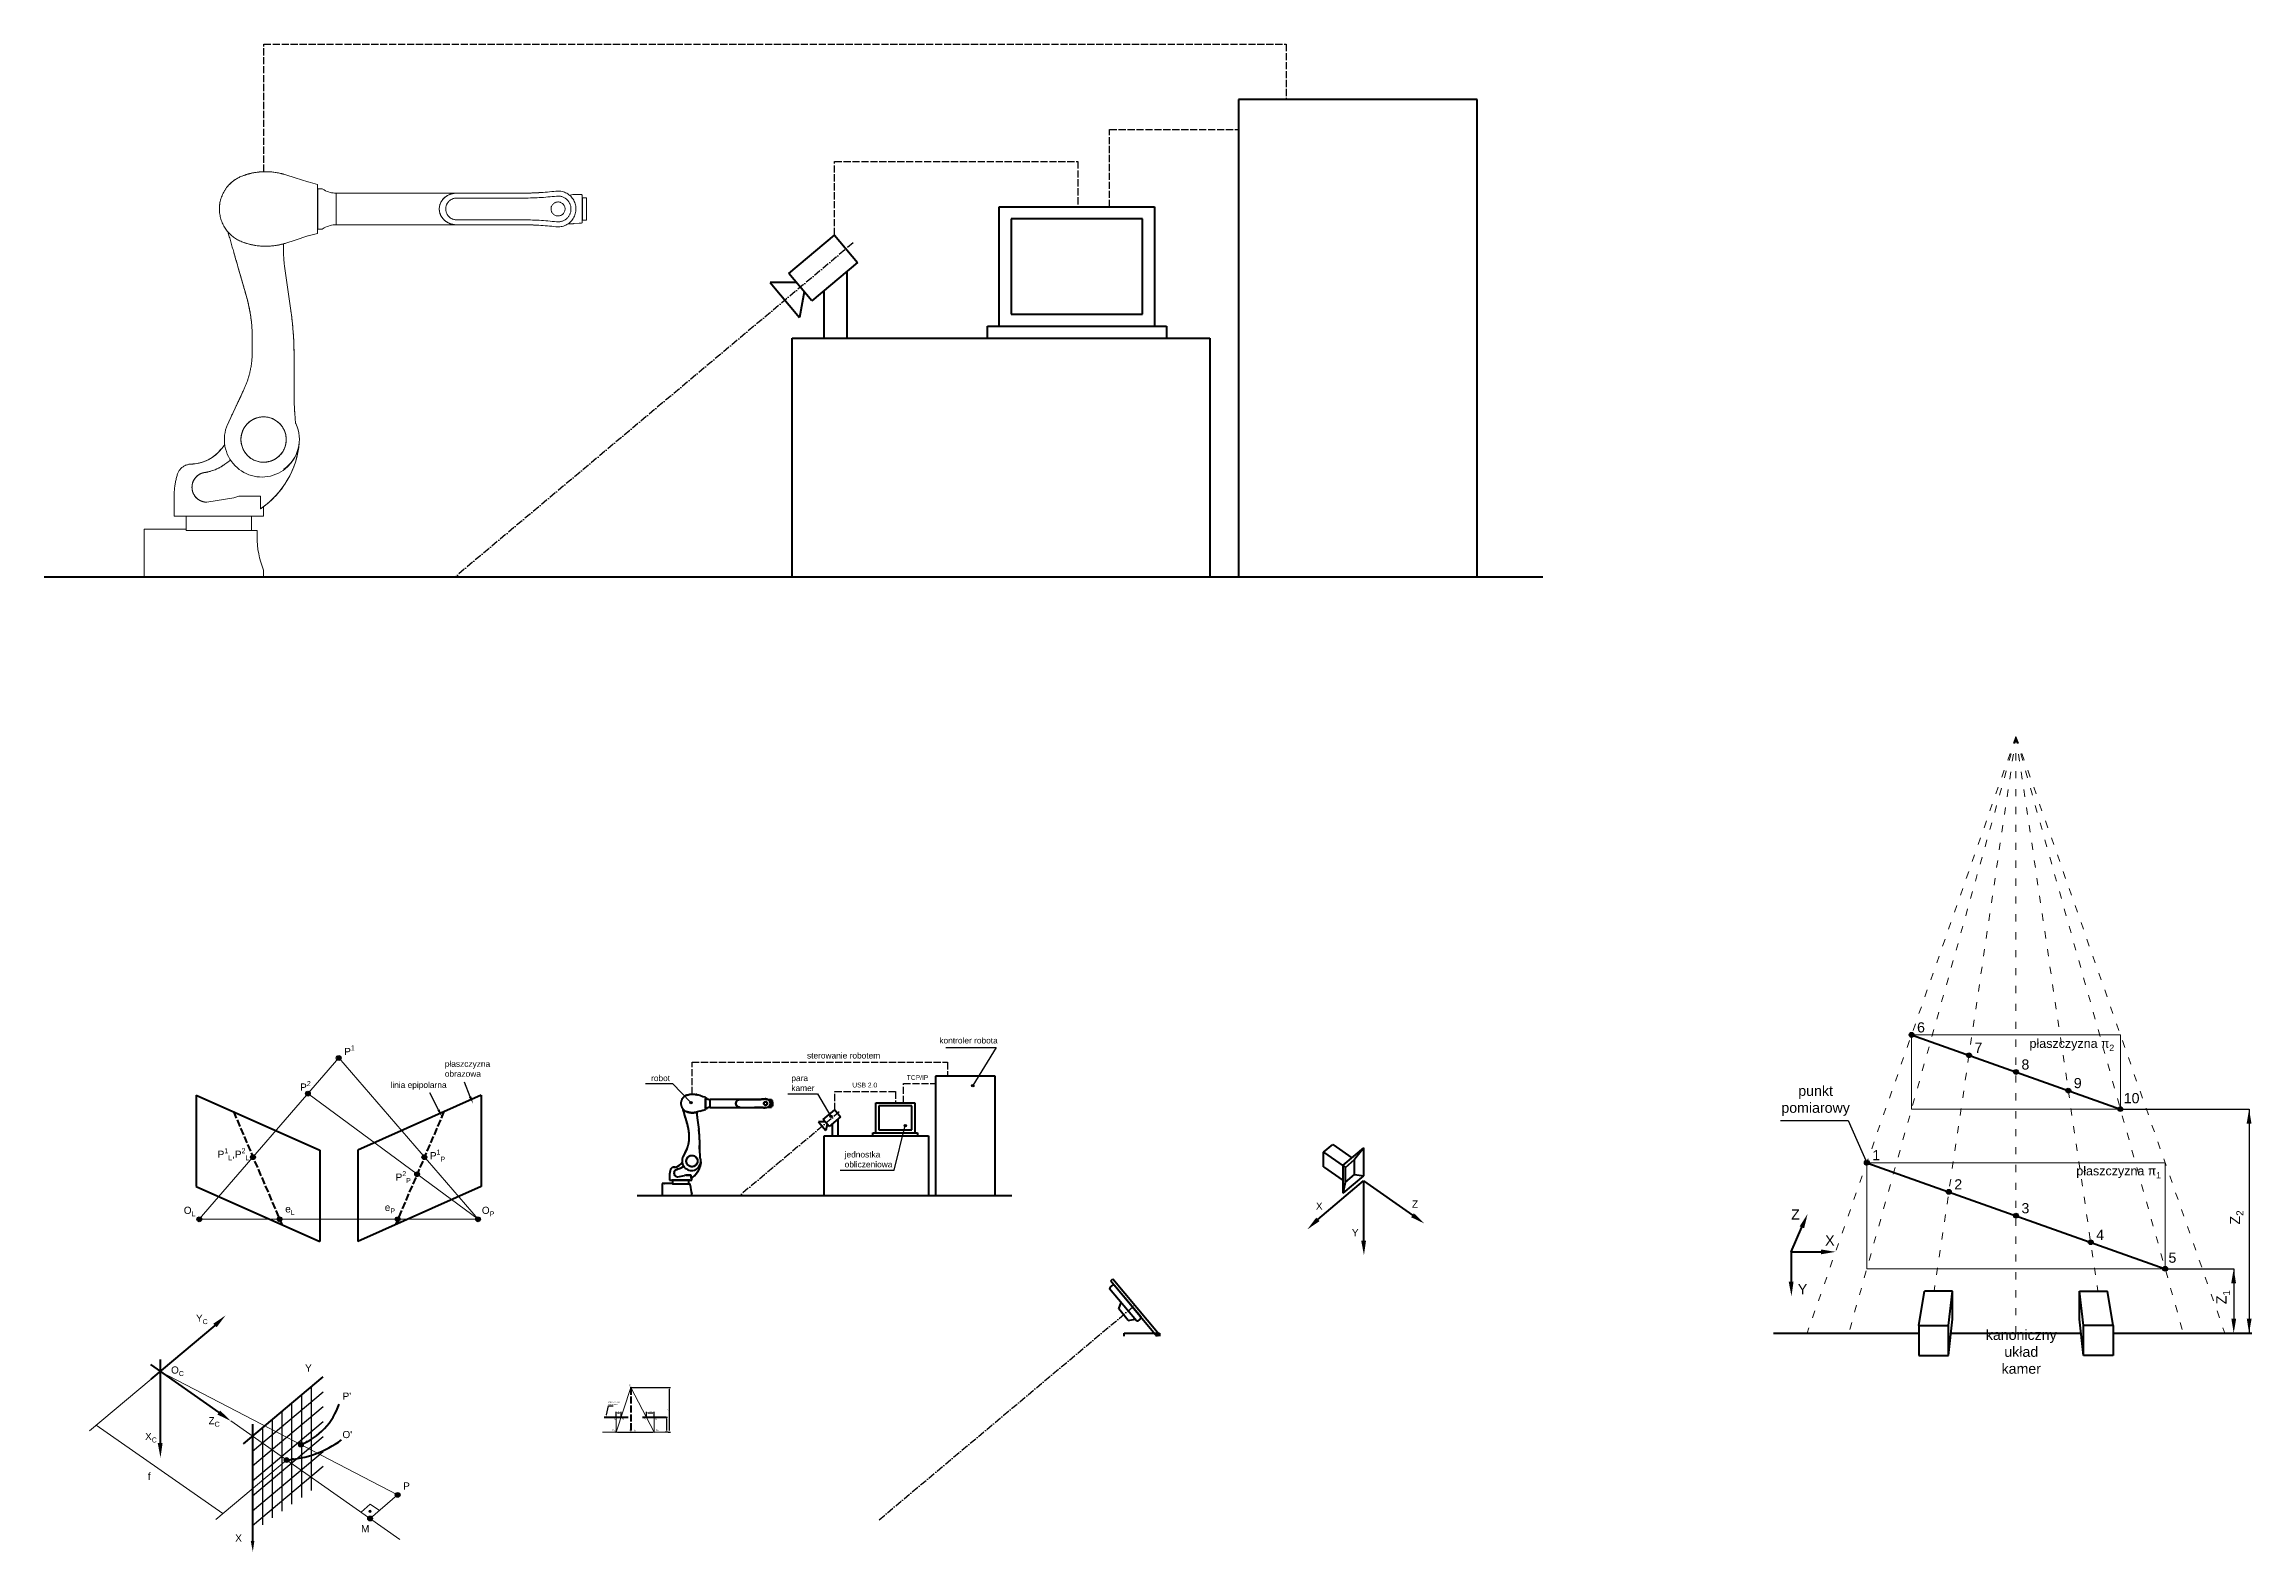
# Model space of a CAD drawing. Header units: millimetres. Extents: x 155 to 5108, y -52 to 2474.
# Drawn here: x 155 to 3855, y -52 to 2474 of the extents above; entities that cross this region are included whole.
import ezdxf

# ---------------------------------------------------------------- set-up
doc = ezdxf.new("R2010")
doc.units = ezdxf.units.MM
for name, pattern in [('ACAD_ISO02W100', [15, 12, -3]), ('ACAD_ISO03W100', [30, 12, -18]), ('ACAD_ISO10W100', [18, 12, -3, 0, -3])]:
    doc.linetypes.add(name, pattern=pattern)
for name, color, linetype, lineweight in [('ciągła cienka', 3, 'Continuous', 30), ('istotna', 210, 'ACAD_ISO02W100', 60), ('kreskowa', 7, 'ACAD_ISO02W100', 30), ('osiowa', 4, 'ACAD_ISO10W100', 30), ('pomoc', 253, 'Continuous', 20), ('punkty', 18, 'Continuous', 30), ('rys_cienka', 7, 'Continuous', 40), ('siatka_kam', 90, 'Continuous', 30), ('tekst', 2, 'Continuous', 40), ('ukl_wspol', 32, 'Continuous', 100)]:
    doc.layers.add(name, color=color, linetype=linetype, lineweight=lineweight)
doc.styles.get("Standard").update_dxf_attribs({"font": 'arial.ttf'})
doc.dimstyles.new('AM_ISO', dxfattribs={"dimtxt": 2.5, "dimasz": 2.5, "dimexe": 2, "dimexo": 0, "dimgap": 1.5, "dimtad": 1, "dimdsep": 46, "dimtxsty": 'Standard', "dimcen": 0, "dimclrd": 256, "dimclre": 256, "dimclrt": 2, "dimadec": 0, "dimazin": 2, "dimtp": 0.1, "dimtm": 0.1, "dimtfac": 0.71, "dimtmove": 0, "dimatfit": 3, "dimfxl": 1, "dimlwd": -1, "dimlwe": -1, "dimarcsym": 0})

msp = doc.modelspace()

# ---------------------------------------------------------------- texts
at = {"layer": 'tekst'}
for s, width, heights, insert, char_height, attachment_point in [('6', 12.42658, [0], (3294.169, 835.194), 17, 1), ('\\A1;P{\\H0.7x;\\S1^ ;}', 12.42658, [0], (658.147, 796.401), 12, 1), ('sterowanie robotem', 136.35432, [0], (1433.77, 784.476), 10, 1), ('kontroler robota', 105.57445, [0], (1655.624, 809.725), 10, 1), ('7', 12.42658, [0], (3390.384, 801.001), 17, 1), ('\\A1;płaszczyzna {\\Fgreekc|c238;p\\fArial|b0|i0|c238|p34;\\H0.7x;\\S^ 2;}', 148.52474, [18.049], (3482.622, 807.348), 15, 1), ('\\A1;płaszczyzna obrazowa', 85.66037, [0], (826.749, 770.551), 10, 1), ('robot', 74.7018, [0], (1172.431, 746.602), 10, 1), ('para^Jkamer', 74.7018, [0], (1407.577, 746.602), 10, 1), ('TCP/IP', 74.7018, [0], (1600.99, 746.602), 8, 1), ('8', 12.42658, [0], (3469.182, 772.998), 17, 1), ('9', 12.42658, [0], (3556.865, 741.836), 17, 1), ('\\A1;P{\\H0.7x;\\S2^ ;}', 13.87139, [0], (584.307, 736.695), 12, 1), ('\\A1;linia epipolarna', 115.70106, [0], (735.721, 735.179), 10, 1), ('USB 2.0', 74.7018, [0], (1509.733, 733.977), 8, 1), ('punkt pomiarowy', 113.26359, [56.807], (3124.156, 703.617), 17, 5), ('10', 12.42658, [0], (3640.545, 716.589), 17, 1), ('\\A1;P{\\H0.7x;\\S1^ ;\\S^ L;\\H1.4286x;,P\\H0.7x;\\S2^ ;\\S^ L;}', 12.42658, [0], (446.055, 624.142), 12, 1), ('\\A1;P{\\H0.7x;\\S1^ ;\\S^ P;}', 12.42658, [0], (801.763, 621.765), 12, 1), ('jednostka^Jobliczeniowa', 74.7018, [0], (1496.915, 618.671), 10, 1), ('1', 12.42658, [0], (3219.182, 620.96), 17, 1), ('\\A1;płaszczyzna {\\Fgreekc|c238;p\\fArial|b0|i0|c238|p34;\\H0.7x;\\S^ 1;}', 144.03708, [19.579], (3561.035, 593.677), 15, 1), ('\\A1;P{\\H0.7x;\\S2^ ;\\S^ P;}', 12.42658, [0], (744.391, 585.791), 12, 1), ('2', 12.42658, [0], (3356.622, 572.116), 17, 1), ('\\A1;O{\\H0.7x;\\S^ L;}', 12.42658, [0], (389.326, 526.075), 12, 1), ('\\A1;e{\\H0.7x;\\S^ L;}', 12.42658, [0], (559.357, 528.463), 12, 1), ('\\A1;e{\\H0.7x;\\S^ P;}', 12.42658, [0], (726.139, 530.952), 12, 1), ('\\A1;O{\\H0.7x;\\S^ P;}', 12.42658, [0], (888.843, 526.075), 12, 1), ('\\A1;X', 13.12062, [0], (2286.639, 533.109), 12, 1), ('\\A1;Z', 12.42658, [0], (2447.742, 536.578), 12, 1), ('\\A1;Z', 12.42658, [0], (3083.111, 521.57), 17, 1), ('3', 12.42658, [0], (3469.182, 532.114), 17, 1), ('\\A1;Y', 12.42658, [0], (2346.955, 488.625), 12, 1), ('4', 12.42658, [0], (3594.434, 487.601), 17, 1), ('\\A1;X', 12.42658, [0], (3140.144, 478.065), 17, 1), ('5', 12.42658, [0], (3715.544, 449.188), 17, 1), ('\\A1;Y', 12.42658, [0], (3094.304, 396.49), 17, 1), ('\\A1;Y{\\H0.7x;\\S^ C;}', 12.42658, [0], (409.762, 345.43), 12, 1), ('kanoniczny układ kamer', 128.25132, [47.536], (3468.799, 282.907), 17, 5), ('\\A1;Y', 12.42658, [0], (592.606, 261.804), 12, 1), ('\\A1;O{\\H0.7x;\\S^ C;}', 12.42658, [0], (367.986, 258.418), 12, 1), ('\\A1;P', 7.49369, [0], (1135.766, 227.692), 2.5, 1), ("P'", 12.42658, [0], (655.454, 214.668), 12, 1), ('\\A1;Z{\\H0.7x;\\S^ C;}', 12.42658, [0], (430.785, 173.512), 12, 1), ("O'", 12.42658, [0], (655.221, 150.301), 12, 1), ('\\A1;O{\\H0.7x;\\S^ L;}', 7.49369, [0], (1107.504, 152.982), 2.5, 1), ('\\A1;o{\\H0.7x;\\S^ L;}', 7.49369, [0], (1110.068, 172.042), 2.5, 1), ('\\A1;P{\\H0.7x;\\S^ L;}', 7.49369, [0], (1124.164, 172.042), 2.5, 1), ('\\A1;X', 7.49369, [0], (1135.766, 152.982), 2.5, 1), ('\\A1;P{\\H0.7x;\\S^ P;}', 7.49369, [0], (1160.221, 171.78), 2.5, 1), ('\\A1;o{\\H0.7x;\\S^ P;}', 7.49369, [0], (1179.236, 171.933), 2.5, 1), ('\\A1;O{\\H0.7x;\\S^ P;}', 7.49369, [0], (1180.41, 152.982), 2.5, 1), ('\\A1;X{\\H0.7x;\\S^ C;}', 13.12062, [0], (324.48, 147.075), 12, 1), ('\\A1;f', 12.42658, [0], (329.064, 80.34), 12, 1), ('P', 12.42658, [0], (756.971, 64.114), 12, 1), ('\\A1;X', 12.42658, [0], (475.523, -23.19), 12, 1), ('M', 12.42658, [0], (686.449, -7.422), 12, 1)]:
    msp.add_mtext_dynamic_manual_height_columns(s, width=width, gutter_width=12.5, heights=heights, dxfattribs=dict(at, insert=insert, char_height=char_height, attachment_point=attachment_point))
at = {"layer": 'tekst', "char_height": 17, "attachment_point": 1, "rotation": 90}
for s, insert in [('\\A1;Z{\\H0.7x;\\S^ 2;}', (3818.407, 496.285)), ('\\A1;Z{\\H0.7x;\\S^ 1;}', (3795.801, 362.614))]:
    msp.add_mtext_dynamic_manual_height_columns(s, width=12.42658, gutter_width=12.5, heights=[0], dxfattribs=dict(at, insert=insert))
at = {"layer": 'tekst', "insert": (1100.769, 200.229), "char_height": 2.5, "width": 20.05152, "attachment_point": 1}
msp.add_mtext('płaszczyzna obrazowa', dxfattribs=at)

# ---------------------------------------------------------------- blocks, each defined once
blk = doc.blocks.new('grot strzalki')
at = {"layer": 'ciągła cienka'}
blk.add_solid([(-0.58, -3.5), (0.58, -3.5), (0, 0)], dxfattribs=at)
blk = doc.blocks.new('*D2')
at = {"layer": 'ciągła cienka', "transparency": 16777216}
for p, q in [((1113.9, 148.4), (1113.9, 150.4)), ((1116.4, 148.4), (1175.4, 148.4)), ((1177.9, 148.4), (1177.9, 150.4))]:
    blk.add_line(p, q, dxfattribs=at)
for points in [[(1116.4, 148.8), (1116.4, 148), (1113.9, 148.4)], [(1175.4, 148.8), (1175.4, 148), (1177.9, 148.4)]]:
    blk.add_solid(points, dxfattribs=at)
at = {"layer": 'Defpoints', "color": 0, "transparency": 16777216}
for p in [(1113.9, 148.4), (1177.9, 148.4), (1177.9, 148.4)]:
    blk.add_point(p, dxfattribs=at)
at = {"layer": 'ciągła cienka', "color": 2, "transparency": 16777216, "insert": (1145.9, 151.1), "char_height": 2.5, "attachment_point": 5}
blk.add_mtext('b', dxfattribs=at)
blk = doc.blocks.new('*D3')
at = {"layer": 'ciągła cienka', "transparency": 16777216}
for p, q in [((1138.6, 223.1), (1205, 223.1)), ((1203, 220.6), (1203, 150.9)), ((1200.9, 148.4), (1205, 148.4))]:
    blk.add_line(p, q, dxfattribs=at)
for points in [[(1202.6, 220.6), (1203.4, 220.6), (1203, 223.1)], [(1202.6, 150.9), (1203.4, 150.9), (1203, 148.4)]]:
    blk.add_solid(points, dxfattribs=at)
at = {"layer": 'Defpoints', "color": 0, "transparency": 16777216}
for p in [(1138.6, 223.1), (1200.9, 148.4), (1203, 148.4)]:
    blk.add_point(p, dxfattribs=at)
at = {"layer": 'ciągła cienka', "color": 2, "transparency": 16777216, "insert": (1200.2, 185.7), "char_height": 2.5, "attachment_point": 5, "rotation": 90}
blk.add_mtext('Z', dxfattribs=at)
blk = doc.blocks.new('*D4')
at = {"layer": 'ciągła cienka', "transparency": 16777216}
for p, q in [((1200.9, 148.4), (1196.2, 148.4)), ((1197.9, 173.4), (1200.2, 173.4)), ((1198.2, 170.9), (1198.2, 150.9))]:
    blk.add_line(p, q, dxfattribs=at)
for points in [[(1197.8, 170.9), (1198.6, 170.9), (1198.2, 173.4)], [(1197.8, 150.9), (1198.6, 150.9), (1198.2, 148.4)]]:
    blk.add_solid(points, dxfattribs=at)
at = {"layer": 'Defpoints', "color": 0, "transparency": 16777216}
for p in [(1197.9, 173.4), (1198.2, 148.4), (1200.9, 148.4)]:
    blk.add_point(p, dxfattribs=at)
at = {"layer": 'ciągła cienka', "color": 2, "transparency": 16777216, "insert": (1195.4, 160.9), "char_height": 2.5, "attachment_point": 5, "rotation": 90}
blk.add_mtext('f', dxfattribs=at)
blk = doc.blocks.new('*D5')
at = {"layer": 'ciągła cienka', "transparency": 16777216}
for p, q in [((1113.9, 173.4), (1113.9, 182.5)), ((1116.4, 180.5), (1119.7, 180.5)), ((1122.2, 173.4), (1122.2, 182.5))]:
    blk.add_line(p, q, dxfattribs=at)
for points in [[(1116.4, 180.9), (1116.4, 180.1), (1113.9, 180.5)], [(1119.7, 180.9), (1119.7, 180.1), (1122.2, 180.5)]]:
    blk.add_solid(points, dxfattribs=at)
at = {"layer": 'Defpoints', "color": 0, "transparency": 16777216}
for p in [(1113.9, 173.4), (1122.2, 180.5), (1122.2, 173.4)]:
    blk.add_point(p, dxfattribs=at)
at = {"layer": 'ciągła cienka', "color": 2, "transparency": 16777216, "insert": (1118.1, 183.3), "char_height": 2.5, "attachment_point": 5}
blk.add_mtext('x{\\H0.7x;\\S^ L;}', dxfattribs=at)
blk = doc.blocks.new('*D6')
at = {"layer": 'ciągła cienka', "transparency": 16777216}
for p, q in [((1164.8, 173.4), (1164.8, 182.5)), ((1167.3, 180.5), (1175.4, 180.5)), ((1177.9, 173.4), (1177.9, 182.5))]:
    blk.add_line(p, q, dxfattribs=at)
for points in [[(1167.3, 180.9), (1167.3, 180.1), (1164.8, 180.5)], [(1175.4, 180.9), (1175.4, 180.1), (1177.9, 180.5)]]:
    blk.add_solid(points, dxfattribs=at)
at = {"layer": 'Defpoints', "color": 0, "transparency": 16777216}
for p in [(1164.8, 173.4), (1177.9, 180.5), (1177.9, 173.4)]:
    blk.add_point(p, dxfattribs=at)
at = {"layer": 'ciągła cienka', "color": 2, "transparency": 16777216, "insert": (1171.3, 183.3), "char_height": 2.5, "attachment_point": 5}
blk.add_mtext('x{\\H0.7x;\\S^ P;}', dxfattribs=at)

# ---------------------------------------------------------------- dimensions: what is measured, and where the dimension line sits
at = {"layer": 'ciągła cienka'}
dim = msp.add_linear_dim(base=(1202.985, 148.378), p1=(1138.65, 223.088), p2=(1200.906, 148.378), angle=90, text='Z', dimstyle='AM_ISO', dxfattribs=at)
dim.commit()
dim.dimension.update_dxf_attribs({"geometry": '*D3', "text_midpoint": (1202.985, 185.733), "dimtype": 160})
dim = msp.add_linear_dim(base=(1122.205, 180.505), p1=(1113.934, 173.378), p2=(1122.205, 173.378), text='x{\\H0.7x;\\S^ L;}', dimstyle='AM_ISO', dxfattribs=at)
dim.commit()
dim.dimension.update_dxf_attribs({"geometry": '*D5', "text_midpoint": (1118.07, 180.505), "dimtype": 160})
for base, p1, p2, text, picture, middle in [((1177.878, 148.378), (1113.934, 148.378), (1177.878, 148.378), 'b', '*D2', (1145.906, 151.148)), ((1177.878, 180.505), (1164.752, 173.378), (1177.878, 173.378), 'x{\\H0.7x;\\S^ P;}', '*D6', (1171.315, 183.255))]:
    dim = msp.add_linear_dim(base=base, p1=p1, p2=p2, text=text, dimstyle='AM_ISO', dxfattribs=at)
    dim.commit()
    dim.dimension.update_dxf_attribs({"geometry": picture, "text_midpoint": middle})
dim = msp.add_linear_dim(base=(1198.172, 148.378), p1=(1197.878, 173.378), p2=(1200.906, 148.378), angle=90, text='f', dimstyle='AM_ISO', dxfattribs=at)
dim.commit()
dim.dimension.update_dxf_attribs({"geometry": '*D4', "text_midpoint": (1195.401, 160.878)})

# ---------------------------------------------------------------- hatches: boundary and pattern name
at = {"layer": 'pomoc'}
h = msp.add_hatch(color=256, dxfattribs=at)
h.dxf.hatch_style = 1
h.paths.add_polyline_path([(703.505, 15.475, 1), (699.505, 15.475, 1)])
at = {"layer": 'punkty'}
h = msp.add_hatch(color=256, dxfattribs=at)
h.dxf.hatch_style = 1
h.paths.add_polyline_path([(3288.948, 814.152, 1), (3280.948, 814.152, 1)])
h = msp.add_hatch(color=256, dxfattribs=at)
h.dxf.hatch_style = 1
h.paths.add_polyline_path([(652.927, 775.36, 1), (644.927, 775.36, 1)])
h = msp.add_hatch(color=256, dxfattribs=at)
h.dxf.hatch_style = 1
h.paths.add_polyline_path([(3385.163, 779.959, 1), (3377.163, 779.959, 1)])
h = msp.add_hatch(color=256, dxfattribs=at)
h.dxf.hatch_style = 1
h.paths.add_polyline_path([(3463.961, 751.956, 1), (3455.961, 751.956, 1)])
h = msp.add_hatch(color=256, dxfattribs=at)
h.dxf.hatch_style = 1
h.paths.add_polyline_path([(601.336, 715.653, 1), (593.336, 715.653, 1)])
h = msp.add_hatch(color=256, dxfattribs=at)
h.dxf.hatch_style = 1
h.paths.add_polyline_path([(1709.687, 729.096, 1), (1713.687, 729.096, 1)])
h = msp.add_hatch(color=256, dxfattribs=at)
h.dxf.hatch_style = 1
h.paths.add_polyline_path([(3551.644, 720.794, 1), (3543.644, 720.794, 1)])
h = msp.add_hatch(color=256, dxfattribs=at)
h.dxf.hatch_style = 1
h.paths.add_polyline_path([(1237.22, 700.587, 1), (1241.22, 700.587, 1)])
h = msp.add_hatch(color=256, dxfattribs=at)
h.dxf.hatch_style = 1
h.paths.add_polyline_path([(1471.863, 677.461, 1), (1475.863, 677.461, 1)])
h = msp.add_hatch(color=256, dxfattribs=at)
h.dxf.hatch_style = 1
h.paths.add_polyline_path([(3638.974, 689.759, 1), (3630.974, 689.759, 1)])
h = msp.add_hatch(color=256, dxfattribs=at)
h.dxf.hatch_style = 1
h.paths.add_polyline_path([(1596.516, 662, 1), (1600.516, 662, 1)])
h = msp.add_hatch(color=256, dxfattribs=at)
h.dxf.hatch_style = 1
h.paths.add_polyline_path([(509.311, 609.151, 1), (501.311, 609.151, 1)])
h = msp.add_hatch(color=256, dxfattribs=at)
h.dxf.hatch_style = 1
h.paths.add_polyline_path([(796.542, 609.151, 1), (788.542, 609.151, 1)])
h = msp.add_hatch(color=256, dxfattribs=at)
h.dxf.hatch_style = 1
h.paths.add_polyline_path([(3213.961, 599.918, 1), (3205.961, 599.918, 1)])
h = msp.add_hatch(color=256, dxfattribs=at)
h.dxf.hatch_style = 1
h.paths.add_polyline_path([(784.271, 580.542, 1), (776.271, 580.542, 1)])
h = msp.add_hatch(color=256, dxfattribs=at)
h.dxf.hatch_style = 1
h.paths.add_polyline_path([(3351.401, 551.074, 1), (3343.401, 551.074, 1)])
h = msp.add_hatch(color=256, dxfattribs=at)
h.dxf.hatch_style = 1
h.paths.add_polyline_path([(419.347, 505.034, 1), (411.347, 505.034, 1)])
h = msp.add_hatch(color=256, dxfattribs=at)
h.dxf.hatch_style = 1
h.paths.add_polyline_path([(553.971, 505.034, 1), (545.971, 505.034, 1)])
h = msp.add_hatch(color=256, dxfattribs=at)
h.dxf.hatch_style = 1
h.paths.add_polyline_path([(751.882, 505.034, 1), (743.882, 505.034, 1)])
h = msp.add_hatch(color=256, dxfattribs=at)
h.dxf.hatch_style = 1
h.paths.add_polyline_path([(886.506, 505.034, 1), (878.506, 505.034, 1)])
h = msp.add_hatch(color=256, dxfattribs=at)
h.dxf.hatch_style = 1
h.paths.add_polyline_path([(3463.961, 511.072, 1), (3455.961, 511.072, 1)])
h = msp.add_hatch(color=256, dxfattribs=at)
h.dxf.hatch_style = 1
h.paths.add_polyline_path([(3589.213, 466.559, 1), (3581.213, 466.559, 1)])
h = msp.add_hatch(color=256, dxfattribs=at)
h.dxf.hatch_style = 1
h.paths.add_polyline_path([(3713.961, 422.226, 1), (3705.961, 422.226, 1)])
h = msp.add_hatch(color=256, dxfattribs=at)
h.dxf.hatch_style = 1
h.paths.add_polyline_path([(1138.15, 223.088, 1), (1139.15, 223.088, 1)])
h = msp.add_hatch(color=256, dxfattribs=at)
h.dxf.hatch_style = 1
h.paths.add_polyline_path([(1113.434, 173.378, 1), (1114.434, 173.378, 1)])
h = msp.add_hatch(color=256, dxfattribs=at)
h.dxf.hatch_style = 1
h.paths.add_polyline_path([(1113.434, 148.378, 1), (1114.434, 148.378, 1)])
h = msp.add_hatch(color=256, dxfattribs=at)
h.dxf.hatch_style = 1
h.paths.add_polyline_path([(1121.705, 173.378, 1), (1122.705, 173.378, 1)])
h = msp.add_hatch(color=256, dxfattribs=at)
h.dxf.hatch_style = 1
h.paths.add_polyline_path([(1138.15, 148.378, 1), (1139.15, 148.378, 1)])
h = msp.add_hatch(color=256, dxfattribs=at)
h.dxf.hatch_style = 1
h.paths.add_polyline_path([(1164.252, 173.378, 1), (1165.252, 173.378, 1)])
h = msp.add_hatch(color=256, dxfattribs=at)
h.dxf.hatch_style = 1
h.paths.add_polyline_path([(1177.378, 173.378, 1), (1178.378, 173.378, 1)])
h = msp.add_hatch(color=256, dxfattribs=at)
h.dxf.hatch_style = 1
h.paths.add_polyline_path([(1177.378, 148.378, 1), (1178.378, 148.378, 1)])
h = msp.add_hatch(color=256, dxfattribs=at)
h.dxf.hatch_style = 1
h.paths.add_polyline_path([(589.639, 127.325, 1), (581.639, 127.325, 1)])
h = msp.add_hatch(color=256, dxfattribs=at)
h.dxf.hatch_style = 1
h.paths.add_polyline_path([(565.642, 101.546, 1), (557.642, 101.546, 1)])
h = msp.add_hatch(color=256, dxfattribs=at)
h.dxf.hatch_style = 1
h.paths.add_polyline_path([(751.75, 43.072, 1), (743.75, 43.072, 1)])
h = msp.add_hatch(color=256, dxfattribs=at)
h.dxf.hatch_style = 1
h.paths.add_polyline_path([(705.621, 3.531, 1), (697.621, 3.531, 1)])

# ---------------------------------------------------------------- linework, layer by layer
at = {"layer": 'ciągła cienka'}
for p, q in [((1666.391, 792.95), (1750.748, 792.95)), ((1750.748, 792.95), (1711.687, 729.096)), ((816.213, 688.534), (801.438, 716.806)), ((869.157, 710.539), (859.822, 734.93)), ((1163.241, 732.554), (1208.426, 732.554)), ((1208.426, 732.554), (1239.22, 700.587)), ((1401.499, 715.534), (1451.421, 715.534)), ((1451.421, 715.534), (1473.863, 677.461)), ((3065.494, 670.716), (3178.505, 670.716)), ((3178.505, 670.716), (3209.961, 599.918)), ((3634.974, 689.759), (3850.696, 689.759)), ((3850.696, 689.759), (3850.696, 314.152)), ((1580.017, 587.594), (1598.516, 662)), ((1489.461, 587.594), (1580.017, 587.594)), ((3709.961, 422.226), (3824.859, 422.226)), ((3824.859, 422.226), (3824.859, 338.547))]:
    msp.add_line(p, q, dxfattribs=at)
at = {"layer": 'ciągła cienka', "linetype": 'ByBlock', "lineweight": -2}
msp.add_line((1100.894, 192.303), (1108.894, 192.303), dxfattribs=at)
msp.add_lwpolyline([(1097.99, 177.305), (1100.894, 192.303)], dxfattribs=at)
at = {"layer": 'ciągła cienka'}
msp.add_solid([(1098.645, 177.178), (1097.23, 173.378), (1097.336, 177.431)], dxfattribs=at)
at = {"layer": 'istotna'}
for p, q in [((472.599, 685.415), (553.733, 496.263)), ((825.255, 685.415), (744.121, 496.263)), ((1138.65, 223.088), (1138.65, 148.378))]:
    msp.add_line(p, q, dxfattribs=at)
at = {"layer": 'kreskowa'}
for p, q in [((523.438, 2260.717), (523.438, 2474.484)), ((523.438, 2474.484), (2236.612, 2474.484)), ((2236.612, 2474.484), (2236.612, 2381.837)), ((1940.954, 2201.837), (1940.954, 2331.609)), ((1940.954, 2331.609), (2156.856, 2331.609)), ((1479.987, 2154.385), (1479.987, 2277.954)), ((1479.987, 2277.954), (1887.767, 2277.954)), ((1887.767, 2277.954), (1887.767, 2201.837)), ((1241.063, 714.82), (1241.063, 768.262)), ((1241.063, 768.262), (1669.356, 768.262)), ((1669.356, 768.262), (1669.356, 745.1)), ((1480.2, 688.237), (1480.2, 719.129)), ((1480.2, 719.129), (1582.145, 719.129)), ((1582.145, 719.129), (1582.145, 700.1)), ((1595.442, 700.1), (1595.442, 732.543)), ((1595.442, 732.543), (1649.417, 732.543))]:
    msp.add_line(p, q, dxfattribs=at)
at = {"layer": 'osiowa'}
for p, q in [((1511.011, 2141.255), (844.323, 1581.837)), ((1487.956, 684.955), (1321.284, 545.1)), ((1554.794, 1.593), (1983.738, 361.52))]:
    msp.add_line(p, q, dxfattribs=at)
at = {"layer": 'pomoc', "linetype": 'ACAD_ISO03W100'}
for p, q in [((3459.961, 1314.152), (3109.936, 314.152)), ((3459.961, 1314.152), (3179.669, 314.152)), ((3459.961, 1314.152), (3322.843, 384.589)), ((3459.961, 314.152), (3459.961, 1314.152)), ((3459.961, 1314.152), (3809.986, 314.152)), ((3459.961, 1314.152), (3597.327, 384.589)), ((3459.961, 1314.152), (3740.253, 314.152))]:
    msp.add_line(p, q, dxfattribs=at)
at = {"layer": 'pomoc'}
for p, q in [((3284.948, 814.152), (3634.974, 814.152)), ((3284.948, 814.152), (3284.948, 689.759)), ((3634.974, 814.152), (3634.974, 689.759)), ((648.927, 775.36), (415.347, 505.034)), ((648.927, 775.36), (882.506, 505.034)), ((597.336, 715.653), (882.506, 505.034)), ((3634.974, 689.759), (3284.948, 689.759)), ((3209.961, 599.918), (3459.961, 599.918)), ((3209.961, 599.918), (3209.961, 422.226)), ((3709.961, 599.918), (3459.961, 599.918)), ((3709.961, 599.918), (3709.961, 422.226)), ((415.347, 505.034), (882.506, 505.034)), ((3709.961, 422.226), (3209.961, 422.226)), ((231.208, 150.509), (334.388, 237.087)), ((349.709, 249.943), (747.75, 43.072)), ((1138.65, 223.088), (1113.934, 148.378)), ((1138.65, 223.088), (1177.878, 148.378)), ((242.699, 160.151), (454.632, 11.754)), ((467.995, 167.118), (751.585, -31.454)), ((1090.906, 148.378), (1200.906, 148.378)), ((1113.934, 148.378), (1113.934, 173.378)), ((1177.878, 148.378), (1177.878, 173.378)), ((443.141, 2.112), (561.642, 101.546)), ((701.621, 3.531), (747.75, 43.072)), ((686.33, 14.238), (701.868, 27.557)), ((701.868, 27.557), (717.159, 16.85))]:
    msp.add_line(p, q, dxfattribs=at)
msp.add_circle((701.505, 15.475), 2, dxfattribs=at)
at = {"layer": 'punkty'}
for centre, radius in [((3284.948, 814.152), 4), ((648.927, 775.36), 4), ((3381.163, 779.959), 4), ((3459.961, 751.956), 4), ((597.336, 715.653), 4), ((1711.687, 729.096), 2), ((3547.644, 720.794), 4), ((1239.22, 700.587), 2), ((1473.863, 677.461), 2), ((3634.974, 689.759), 4), ((1598.516, 662), 2), ((505.311, 609.151), 4), ((792.542, 609.151), 4), ((3209.961, 599.918), 4), ((780.271, 580.542), 4), ((3347.401, 551.074), 4), ((415.347, 505.034), 4), ((549.971, 505.034), 4), ((747.882, 505.034), 4), ((882.506, 505.034), 4), ((3459.961, 511.072), 4), ((3585.213, 466.559), 4), ((3709.961, 422.226), 4), ((1138.65, 223.088), 0.5), ((1113.934, 173.378), 0.5), ((1113.934, 148.378), 0.5), ((1122.205, 173.378), 0.5), ((1138.65, 148.378), 0.5), ((1164.752, 173.378), 0.5), ((1177.878, 173.378), 0.5), ((1177.878, 148.378), 0.5), ((585.639, 127.325), 4), ((561.642, 101.546), 4), ((747.75, 43.072), 4), ((701.621, 3.531), 4)]:
    msp.add_circle(centre, radius, dxfattribs=at)
at = {"layer": 'rys_cienka'}
for p, q in [((2556.856, 2381.837), (2156.856, 2381.837)), ((2156.856, 2381.837), (2156.856, 1581.837)), ((2556.856, 1581.837), (2556.856, 2381.837)), ((1756.126, 2001.837), (1756.126, 2201.837)), ((1756.126, 2201.837), (2016.126, 2201.837)), ((2016.126, 2201.837), (2016.126, 2001.837)), ((1403.382, 2090.106), (1479.987, 2154.385)), ((1479.987, 2154.385), (1518.554, 2108.422)), ((1776.126, 2181.837), (1776.126, 2021.837)), ((1996.126, 2181.837), (1776.126, 2181.837)), ((1996.126, 2021.837), (1996.126, 2181.837)), ((1416.238, 2074.785), (1372.319, 2074.785)), ((1372.319, 2074.785), (1421.467, 2016.213)), ((1441.95, 2044.143), (1403.382, 2090.106)), ((1518.554, 2108.422), (1441.95, 2044.143)), ((1500.473, 2093.25), (1500.473, 1981.837)), ((1429.094, 2059.464), (1421.467, 2016.213)), ((1462.187, 2061.125), (1462.187, 1981.837)), ((1736.126, 1981.837), (1736.126, 2001.837)), ((1736.126, 2001.837), (2036.126, 2001.837)), ((1776.126, 2021.837), (1996.126, 2021.837)), ((2036.126, 2001.837), (2036.126, 1981.837)), ((1408.962, 1581.837), (1408.962, 1981.837)), ((1408.962, 1981.837), (2108.962, 1981.837)), ((2108.962, 1981.837), (2108.962, 1581.837)), ((155.302, 1581.837), (2667.193, 1581.837)), ((3284.948, 814.152), (3634.974, 689.759)), ((1749.417, 745.1), (1649.417, 745.1)), ((1649.417, 745.1), (1649.417, 545.1)), ((1749.417, 545.1), (1749.417, 745.1)), ((1464.263, 668.337), (1453.283, 668.337)), ((1453.283, 668.337), (1465.57, 653.694)), ((1461.049, 672.167), (1480.2, 688.237)), ((1470.691, 660.677), (1461.049, 672.167)), ((1489.842, 676.746), (1470.691, 660.677)), ((1480.2, 688.237), (1489.842, 676.746)), ((1485.322, 672.953), (1485.322, 645.1)), ((1549.235, 650.1), (1549.235, 700.1)), ((1549.235, 700.1), (1614.235, 700.1)), ((1554.235, 695.1), (1554.235, 655.1)), ((1609.235, 695.1), (1554.235, 695.1)), ((1609.235, 655.1), (1609.235, 695.1)), ((1614.235, 700.1), (1614.235, 650.1)), ((1462.444, 545.1), (1462.444, 645.1)), ((1462.444, 645.1), (1637.444, 645.1)), ((1467.477, 664.507), (1465.57, 653.694)), ((1475.75, 664.922), (1475.75, 645.1)), ((1544.235, 645.1), (1544.235, 650.1)), ((1544.235, 650.1), (1619.235, 650.1)), ((1554.235, 655.1), (1609.235, 655.1)), ((1619.235, 650.1), (1619.235, 645.1)), ((1637.444, 645.1), (1637.444, 545.1)), ((2299.651, 617.729), (2314.972, 630.585)), ((2299.651, 617.729), (2314.972, 630.585)), ((2314.972, 630.585), (2346.995, 608.162)), ((2299.651, 617.729), (2332.417, 594.786)), ((2299.651, 592.729), (2299.651, 617.729)), ((2299.651, 592.729), (2332.417, 569.786)), ((2332.417, 595.93), (2366.889, 624.855)), ((2332.417, 548.89), (2332.417, 595.93)), ((2332.417, 595.93), (2336.247, 592.104)), ((2336.247, 592.104), (2351.568, 604.96)), ((2336.247, 567.104), (2336.247, 592.104)), ((2366.889, 624.855), (2351.568, 604.96)), ((2351.568, 579.96), (2351.568, 604.96)), ((2366.889, 577.815), (2366.889, 624.855)), ((3209.961, 599.918), (3709.961, 422.226)), ((2332.417, 548.89), (2366.889, 577.815)), ((2332.417, 548.89), (2336.247, 567.104)), ((2336.247, 567.104), (2351.568, 579.96)), ((2351.568, 579.96), (2366.889, 577.815)), ((1149.029, 545.1), (1777.002, 545.1)), ((1986.013, 334.687), (1941.018, 388.31)), ((1942.745, 401.809), (1946.575, 405.023)), ((1942.745, 401.809), (2020.293, 309.391)), ((1946.575, 405.023), (2024.123, 312.605)), ((1993.674, 341.115), (1948.678, 394.738)), ((3296.895, 326.772), (3306.443, 384.589)), ((3353.516, 384.589), (3306.443, 384.589)), ((3346.895, 326.772), (3353.516, 384.589)), ((3353.516, 337.517), (3353.516, 384.589)), ((3573.027, 326.772), (3566.406, 384.589)), ((3566.406, 337.517), (3566.406, 384.589)), ((3566.406, 384.589), (3613.479, 384.589)), ((3623.027, 326.772), (3613.479, 384.589)), ((1956.165, 354.701), (1960.115, 365.552)), ((1972.235, 335.55), (1956.165, 354.701)), ((1972.235, 335.55), (1983.607, 337.555)), ((3346.895, 276.772), (3353.516, 337.517)), ((3573.027, 276.772), (3566.406, 337.517)), ((1965.431, 309.008), (1965.431, 314.008)), ((1965.431, 314.008), (2024.522, 314.008)), ((2024.522, 314.008), (2024.522, 309.008)), ((3053.395, 314.152), (3296.895, 314.152)), ((3296.895, 326.772), (3346.895, 326.772)), ((3296.895, 326.772), (3296.895, 276.772)), ((3346.895, 276.772), (3346.895, 326.772)), ((3350.969, 314.152), (3568.953, 314.152)), ((3623.027, 326.772), (3573.027, 326.772)), ((3573.027, 276.772), (3573.027, 326.772)), ((3623.027, 326.772), (3623.027, 276.772)), ((3623.027, 314.152), (3855.263, 314.152)), ((3296.895, 276.772), (3346.895, 276.772)), ((3623.027, 276.772), (3573.027, 276.772))]:
    msp.add_line(p, q, dxfattribs=at)
at = {"layer": 'rys_cienka', "color": 7, "linetype": 'Continuous', "lineweight": 15}
for p, q in [((527.867, 2260.753), (524.502, 2260.742)), ((486.695, 2253.289), (487.015, 2253.413)), ((575.887, 2250.39), (560.536, 2255.377)), ((597.045, 2243.515), (575.887, 2250.39)), ((597.501, 2243.511), (597.045, 2243.511)), ((613.545, 2239.511), (597.501, 2243.511)), ((613.545, 2239.511), (613.545, 2157.011)), ((621.487, 2232.011), (614.045, 2232.011)), ((614.045, 2164.515), (614.045, 2232.007)), ((624.762, 2230.12), (621.487, 2232.011)), ((846.546, 2224.761), (644.762, 2224.761)), ((644.762, 2171.763), (644.762, 2224.749)), ((955.735, 2224.761), (846.545, 2224.761)), ((846.545, 2224.761), (955.735, 2224.761)), ((848.314, 2224.761), (846.567, 2224.761)), ((854.775, 2224.761), (848.314, 2224.761)), ((848.314, 2224.761), (854.775, 2224.761)), ((854.775, 2224.761), (856.522, 2224.761)), ((928.314, 2224.761), (926.567, 2224.761)), ((934.775, 2224.761), (928.314, 2224.761)), ((928.314, 2224.761), (934.775, 2224.761)), ((934.775, 2224.761), (936.522, 2224.761)), ((954.429, 2224.761), (941.334, 2224.761)), ((945.05, 2224.761), (953.039, 2224.761)), ((945.05, 2224.761), (953.039, 2224.761)), ((954.429, 2224.761), (955.735, 2224.761)), ((967.709, 2224.905), (955.735, 2224.761)), ((955.735, 2224.761), (967.709, 2224.905)), ((1041.163, 2222.409), (1036.897, 2221.266)), ((1036.897, 2220.494), (1036.897, 2221.256)), ((1052.045, 2222.261), (1041.939, 2222.511)), ((1056.045, 2222.261), (1052.045, 2222.261)), ((1057.045, 2221.261), (1056.045, 2222.261)), ((1057.045, 2175.261), (1057.045, 2221.261)), ((449.045, 2198.261), (449.209, 2193.852)), ((614.045, 2205.337), (614.045, 2191.186)), ((846.545, 2216.45), (955.735, 2216.45)), ((955.735, 2216.45), (846.545, 2216.45)), ((1057.795, 2215.691), (1057.045, 2215.691)), ((1057.045, 2180.831), (1057.045, 2215.683)), ((1058.045, 2217.011), (1057.795, 2216.761)), ((1057.795, 2202.533), (1057.795, 2216.761)), ((1057.795, 2215.691), (1057.795, 2180.84)), ((1057.795, 2214.496), (1057.795, 2202.533)), ((1057.795, 2193.989), (1057.795, 2202.533)), ((1057.795, 2193.989), (1057.795, 2179.762)), ((1057.795, 2182.026), (1057.795, 2193.989)), ((1063.795, 2217.011), (1058.045, 2217.011)), ((1064.045, 2216.761), (1063.795, 2217.011)), ((1064.045, 2202.533), (1064.045, 2216.761)), ((1064.045, 2189.047), (1064.045, 2208.758)), ((1064.045, 2207.476), (1064.045, 2187.765)), ((1064.045, 2193.989), (1064.045, 2202.533)), ((1064.045, 2193.989), (1064.045, 2179.761)), ((575.887, 2146.133), (560.536, 2141.145)), ((575.887, 2146.133), (597.045, 2153.007)), ((597.045, 2153.011), (597.501, 2153.011)), ((597.501, 2153.011), (613.545, 2157.011)), ((614.045, 2164.511), (621.487, 2164.511)), ((621.487, 2164.511), (624.762, 2166.402)), ((644.762, 2171.761), (846.546, 2171.761)), ((955.735, 2180.073), (846.545, 2180.073)), ((846.545, 2180.073), (955.735, 2180.073)), ((846.545, 2171.761), (955.735, 2171.761)), ((954.429, 2171.761), (941.334, 2171.761)), ((955.735, 2171.761), (954.429, 2171.761)), ((954.429, 2171.761), (955.735, 2171.761)), ((955.735, 2171.761), (955.735, 2171.761)), ((1033.128, 2173.261), (1037.545, 2173.261)), ((1037.545, 2173.261), (1033.128, 2173.261)), ((1037.545, 2173.261), (1039.545, 2173.261)), ((1039.545, 2173.261), (1041.935, 2173.261)), ((1041.935, 2173.261), (1039.545, 2173.261)), ((1043.346, 2174.011), (1052.045, 2174.261)), ((1052.045, 2174.261), (1056.045, 2174.261)), ((1056.045, 2174.261), (1057.045, 2175.261)), ((1057.045, 2180.831), (1057.795, 2180.831)), ((1057.795, 2179.761), (1058.045, 2179.511)), ((1058.045, 2179.511), (1063.795, 2179.511)), ((1063.795, 2179.511), (1064.045, 2179.761)), ((487.015, 2143.109), (486.695, 2143.233)), ((494.421, 2051.341), (481.013, 2098.1)), ((558.067, 2103.483), (558.042, 2103.655)), ((558.067, 2103.483), (558.248, 2102.193)), ((558.248, 2102.193), (569.24, 2023.983)), ((558.774, 2098.449), (558.624, 2099.515)), ((493.346, 2055.09), (493.408, 2054.872)), ((494.421, 2051.341), (493.408, 2054.872)), ((494.475, 2051.151), (494.421, 2051.341)), ((568.832, 2026.882), (569.24, 2023.983)), ((569.27, 2023.763), (569.24, 2023.983)), ((504.106, 1982.431), (504.1, 1984.166)), ((504.106, 1982.219), (504.106, 1982.431)), ((504.106, 1960.333), (504.106, 1982.431)), ((504.106, 1959.131), (504.106, 1982.219)), ((504.105, 1958.934), (504.106, 1959.131)), ((504.106, 1959.131), (504.106, 1960.333)), ((574.106, 1954.396), (574.104, 1955.511)), ((574.106, 1954.177), (574.106, 1954.396)), ((574.106, 1954.177), (574.106, 1890.738)), ((490.052, 1895.738), (464.83, 1841.65)), ((489.972, 1895.567), (490.052, 1895.738)), ((574.106, 1890.729), (574.106, 1916.072)), ((574.106, 1890.738), (574.106, 1890.528)), ((574.106, 1890.738), (574.106, 1890.729)), ((464.593, 1841.139), (464.727, 1841.429)), ((464.727, 1841.429), (464.83, 1841.65)), ((456.042, 1769.028), (456.042, 1769.028)), ((373.079, 1716.837), (373.079, 1683.337)), ((428.079, 1706.837), (473.078, 1714.337)), ((481.829, 1716.837), (473.078, 1714.337)), ((481.829, 1716.837), (509.723, 1716.837)), ((504.841, 1716.837), (498.224, 1716.837)), ((504.841, 1716.837), (517.855, 1716.837)), ((517.855, 1716.837), (504.841, 1716.837)), ((517.855, 1695.702), (517.855, 1716.837)), ((517.855, 1709.337), (517.855, 1695.702)), ((373.101, 1683.337), (523.057, 1683.337)), ((508.079, 1683.337), (388.079, 1683.337)), ((393.079, 1683.337), (393.079, 1659.336)), ((503.079, 1659.336), (503.079, 1683.337)), ((523.079, 1683.337), (523.079, 1699.393)), ((338.996, 1661.837), (323.079, 1661.837)), ((323.079, 1661.837), (323.079, 1581.837)), ((341.646, 1661.837), (338.996, 1661.837)), ((338.996, 1661.837), (341.646, 1661.837)), ((393.079, 1661.837), (341.646, 1661.837)), ((512.079, 1649.336), (512.079, 1659.338)), ((523.079, 1581.837), (523.079, 1592.847)), ((379.159, 1581.837), (323.079, 1581.837)), ((323.079, 1581.837), (370.788, 1581.837)), ((381.719, 1581.837), (365.579, 1581.837)), ((365.579, 1581.837), (379.159, 1581.837)), ((373.079, 1581.837), (365.579, 1581.837)), ((370.788, 1581.837), (373.079, 1581.837)), ((390.48, 1581.837), (381.719, 1581.837)), ((381.719, 1581.837), (390.48, 1581.837)), ((390.48, 1581.837), (417.957, 1581.837)), ((417.957, 1581.837), (390.48, 1581.837)), ((418.14, 1581.837), (407.369, 1581.837)), ((407.369, 1581.837), (423.834, 1581.837)), ((423.834, 1581.837), (407.369, 1581.837)), ((417.957, 1581.837), (420.626, 1581.837)), ((417.957, 1581.837), (420.626, 1581.837)), ((423.834, 1581.837), (472.324, 1581.837)), ((472.324, 1581.837), (423.834, 1581.837)), ((488.789, 1581.837), (472.324, 1581.837)), ((472.324, 1581.837), (488.789, 1581.837)), ((478.201, 1581.837), (475.533, 1581.837)), ((478.201, 1581.837), (475.533, 1581.837)), ((488.789, 1581.837), (478.018, 1581.837)), ((505.678, 1581.837), (478.201, 1581.837)), ((478.201, 1581.837), (505.678, 1581.837)), ((505.678, 1581.837), (514.439, 1581.837)), ((514.439, 1581.837), (505.678, 1581.837)), ((520.658, 1581.837), (514.439, 1581.837)), ((520.658, 1581.837), (517.998, 1581.837)), ((520.658, 1581.837), (517.998, 1581.837)), ((519.052, 1581.837), (523.055, 1581.837)), ((1231.877, 712.963), (1231.957, 712.994)), ((1242.17, 714.829), (1241.329, 714.826)), ((1204.993, 545.1), (1190.973, 545.1)), ((1190.973, 545.1), (1202.9, 545.1)), ((1205.633, 545.1), (1201.598, 545.1)), ((1201.598, 545.1), (1204.993, 545.1)), ((1203.473, 545.1), (1201.598, 545.1)), ((1202.9, 545.1), (1203.473, 545.1)), ((1207.823, 545.1), (1205.633, 545.1)), ((1205.633, 545.1), (1207.823, 545.1)), ((1207.823, 545.1), (1214.693, 545.1)), ((1214.693, 545.1), (1207.823, 545.1)), ((1214.738, 545.1), (1212.046, 545.1)), ((1212.046, 545.1), (1216.162, 545.1)), ((1216.162, 545.1), (1212.046, 545.1)), ((1214.693, 545.1), (1215.36, 545.1)), ((1214.693, 545.1), (1215.36, 545.1)), ((1216.162, 545.1), (1228.284, 545.1)), ((1228.284, 545.1), (1216.162, 545.1)), ((1232.401, 545.1), (1228.284, 545.1)), ((1228.284, 545.1), (1232.401, 545.1)), ((1229.754, 545.1), (1229.086, 545.1)), ((1229.754, 545.1), (1229.086, 545.1)), ((1232.401, 545.1), (1229.708, 545.1)), ((1236.623, 545.1), (1229.754, 545.1)), ((1229.754, 545.1), (1236.623, 545.1)), ((1236.623, 545.1), (1238.813, 545.1)), ((1238.813, 545.1), (1236.623, 545.1)), ((1240.368, 545.1), (1238.813, 545.1)), ((1240.368, 545.1), (1239.703, 545.1)), ((1240.368, 545.1), (1239.703, 545.1)), ((1239.966, 545.1), (1240.967, 545.1))]:
    msp.add_line(p, q, dxfattribs=at)
at = {"layer": 'rys_cienka', "color": 7}
for p, q in [((1254.175, 712.238), (1250.337, 713.485)), ((1259.464, 710.52), (1254.175, 712.238)), ((1259.579, 710.519), (1259.464, 710.519)), ((1263.589, 709.519), (1259.579, 710.519)), ((1263.589, 709.519), (1263.589, 688.894)), ((1265.575, 707.644), (1263.714, 707.644)), ((1263.714, 690.77), (1263.714, 707.643)), ((1266.394, 707.171), (1265.575, 707.644)), ((1321.84, 705.831), (1271.394, 705.831)), ((1271.394, 692.581), (1271.394, 705.828)), ((1349.137, 705.831), (1321.839, 705.831)), ((1321.839, 705.831), (1349.137, 705.831)), ((1322.282, 705.831), (1321.845, 705.831)), ((1323.897, 705.831), (1322.282, 705.831)), ((1322.282, 705.831), (1323.897, 705.831)), ((1323.897, 705.831), (1324.334, 705.831)), ((1342.282, 705.831), (1341.845, 705.831)), ((1343.897, 705.831), (1342.282, 705.831)), ((1342.282, 705.831), (1343.897, 705.831)), ((1343.897, 705.831), (1344.334, 705.831)), ((1348.811, 705.831), (1345.537, 705.831)), ((1346.466, 705.831), (1348.463, 705.831)), ((1346.466, 705.831), (1348.463, 705.831)), ((1348.811, 705.831), (1349.137, 705.831)), ((1352.13, 705.867), (1349.137, 705.831)), ((1349.137, 705.831), (1352.13, 705.867)), ((1370.494, 705.243), (1369.428, 704.957)), ((1369.428, 704.764), (1369.428, 704.955)), ((1373.214, 705.206), (1370.688, 705.269)), ((1374.214, 705.206), (1373.214, 705.206)), ((1374.464, 704.956), (1374.214, 705.206)), ((1374.464, 693.456), (1374.464, 704.956)), ((1374.652, 703.564), (1374.464, 703.564)), ((1374.464, 694.849), (1374.464, 703.561)), ((1374.714, 703.894), (1374.652, 703.831)), ((1374.652, 700.274), (1374.652, 703.831)), ((1374.652, 703.564), (1374.652, 694.851)), ((1374.652, 703.265), (1374.652, 700.274)), ((1376.152, 703.894), (1374.714, 703.894)), ((1376.214, 703.831), (1376.152, 703.894)), ((1376.214, 700.274), (1376.214, 703.831)), ((1222.464, 699.206), (1222.506, 698.104)), ((1233.809, 662.476), (1230.457, 674.166)), ((1231.957, 685.418), (1231.877, 685.449)), ((1249.72, 675.512), (1249.714, 675.555)), ((1249.72, 675.512), (1249.765, 675.189)), ((1249.765, 675.189), (1252.513, 655.636)), ((1249.897, 674.253), (1249.859, 674.52)), ((1254.175, 686.174), (1250.337, 684.927)), ((1254.175, 686.174), (1259.464, 687.893)), ((1259.464, 687.894), (1259.579, 687.894)), ((1259.579, 687.894), (1263.589, 688.894)), ((1263.714, 700.975), (1263.714, 697.437)), ((1263.714, 690.769), (1265.575, 690.769)), ((1265.575, 690.769), (1266.394, 691.241)), ((1271.394, 692.581), (1321.84, 692.581)), ((1321.839, 692.581), (1349.137, 692.581)), ((1348.811, 692.581), (1345.537, 692.581)), ((1349.137, 692.581), (1348.811, 692.581)), ((1348.811, 692.581), (1349.137, 692.581)), ((1349.137, 692.581), (1349.137, 692.581)), ((1368.485, 692.956), (1369.589, 692.956)), ((1369.589, 692.956), (1368.485, 692.956)), ((1369.589, 692.956), (1370.089, 692.956)), ((1370.089, 692.956), (1370.687, 692.956)), ((1370.687, 692.956), (1370.089, 692.956)), ((1371.04, 693.144), (1373.214, 693.206)), ((1373.214, 693.206), (1374.214, 693.206)), ((1374.214, 693.206), (1374.464, 693.456)), ((1374.464, 694.849), (1374.652, 694.849)), ((1374.652, 698.138), (1374.652, 700.274)), ((1374.652, 698.138), (1374.652, 694.581)), ((1374.652, 695.147), (1374.652, 698.138)), ((1374.652, 694.581), (1374.714, 694.519)), ((1374.714, 694.519), (1376.152, 694.519)), ((1376.152, 694.519), (1376.214, 694.581)), ((1376.214, 696.902), (1376.214, 701.83)), ((1376.214, 701.51), (1376.214, 696.582)), ((1376.214, 698.138), (1376.214, 700.274)), ((1376.214, 698.138), (1376.214, 694.581)), ((1233.54, 663.413), (1233.555, 663.359)), ((1233.809, 662.476), (1233.555, 663.359)), ((1233.822, 662.429), (1233.809, 662.476)), ((1236.23, 645.249), (1236.228, 645.682)), ((1236.23, 645.195), (1236.23, 645.249)), ((1236.23, 639.724), (1236.23, 645.249)), ((1236.23, 639.424), (1236.23, 645.195)), ((1236.23, 639.424), (1236.23, 639.724)), ((1236.23, 639.374), (1236.23, 639.424)), ((1252.411, 656.361), (1252.513, 655.636)), ((1252.521, 655.582), (1252.513, 655.636)), ((1253.73, 638.24), (1253.729, 638.519)), ((1253.73, 638.185), (1253.73, 638.24)), ((1253.73, 638.185), (1253.73, 622.325)), ((1226.352, 609.926), (1226.385, 609.998)), ((1226.385, 609.998), (1226.411, 610.053)), ((1232.716, 623.575), (1226.411, 610.053)), ((1232.696, 623.532), (1232.716, 623.575)), ((1253.73, 622.323), (1253.73, 628.659)), ((1253.73, 622.325), (1253.73, 622.273)), ((1253.73, 622.325), (1253.73, 622.323)), ((1194.952, 565.1), (1190.973, 565.1)), ((1190.973, 565.1), (1190.973, 545.1)), ((1195.615, 565.1), (1194.952, 565.1)), ((1194.952, 565.1), (1195.615, 565.1)), ((1208.473, 565.1), (1195.615, 565.1)), ((1203.473, 578.85), (1203.473, 570.475)), ((1203.479, 570.475), (1240.968, 570.475)), ((1237.223, 570.475), (1207.223, 570.475)), ((1208.473, 570.475), (1208.473, 564.475)), ((1217.223, 576.35), (1228.473, 578.225)), ((1224.214, 591.898), (1224.214, 591.898)), ((1230.661, 578.85), (1228.473, 578.225)), ((1230.661, 578.85), (1237.634, 578.85)), ((1236.414, 578.85), (1234.759, 578.85)), ((1235.973, 564.475), (1235.973, 570.475)), ((1236.414, 578.85), (1239.667, 578.85)), ((1239.667, 578.85), (1236.414, 578.85)), ((1238.223, 561.975), (1238.223, 564.475)), ((1239.667, 573.566), (1239.667, 578.85)), ((1239.667, 576.975), (1239.667, 573.566)), ((1240.973, 570.475), (1240.973, 574.489)), ((1240.973, 545.1), (1240.973, 547.853))]:
    msp.add_line(p, q, dxfattribs=at)
at = {"layer": 'rys_cienka', "color": 7, "linetype": 'Continuous', "lineweight": 15}
msp.add_circle((523.079, 1811.837), 38, dxfattribs=at)
at = {"layer": 'rys_cienka', "color": 7}
msp.add_circle((1240.973, 602.6), 9.5, dxfattribs=at)
at = {"layer": 'rys_cienka'}
msp.add_circle((2021.764, 311.595), 2, dxfattribs=at)
at = {"layer": 'rys_cienka', "color": 7, "linetype": 'Continuous', "lineweight": 15}
for centre, radius, start, end in [((526.545, 2150.761), 110, 90, 103.136559), ((526.545, 2150.761), 110, 90, 103.136559), ((644.762, 2264.761), 40, 240, 270), ((1041.939, 2219.511), 3, 90, 105), ((644.762, 2131.761), 40, 90, 120), ((955.735, 1671.761), 500, 88.627833, 90), ((955.735, 1671.761), 500, 83.411705, 86.717031), ((955.735, 1671.761), 500, 83.411705, 86.717031), ((520.212, 1811.854), 62.858, 152.231388, 355.212737), ((523.079, 1811.837), 60, 304.345202, 26.32929), ((399.247, 1839.078), 68.509, 277.867757, 328.868844), ((400.376, 1835.688), 65, 277.291434, 321.759407), ((433.421, 1819.681), 150, 304.256106, 355), ((428.079, 1731.837), 25, 202.335806, 234.882442), ((433.421, 1819.681), 150, 304.256106, 325.425093), ((661.354, 1649.089), 149.275, 179.904937, 202.133408), ((1241.839, 687.331), 27.5, 90, 103.136559), ((1241.839, 687.331), 27.5, 90, 103.136559)]:
    msp.add_arc(centre, radius, start, end, dxfattribs=at)
at = {"layer": 'rys_cienka', "color": 7}
for centre, radius, start, end in [((1271.394, 715.831), 10, 240, 270), ((1370.688, 704.519), 0.75, 90, 105), ((1271.394, 682.581), 10, 90, 120), ((1349.137, 567.581), 125, 88.627833, 90), ((1349.137, 567.581), 125, 83.411705, 86.717031), ((1349.137, 567.581), 125, 83.411705, 86.717031), ((1210.015, 609.41), 17.127, 277.867757, 328.868844), ((1210.297, 608.563), 16.25, 277.291434, 321.759407), ((1240.256, 602.604), 15.715, 152.231388, 355.212737), ((1218.559, 604.561), 37.5, 304.256106, 355), ((1240.973, 602.6), 15, 304.345202, 26.32929), ((1217.223, 582.6), 6.25, 202.335806, 234.882442), ((1275.542, 561.913), 37.319, 179.904937, 202.133408), ((1218.559, 604.561), 37.5, 304.256106, 325.425093)]:
    msp.add_arc(centre, radius, start, end, dxfattribs=at)
at = {"layer": 'rys_cienka'}
for centre, start, end in [((1948.062, 387.694), 85, 175), ((1986.629, 341.731), 265, 355)]:
    msp.add_arc(centre, 7.071, start, end, dxfattribs=at)
at = {"layer": 'rys_cienka', "color": 7, "linetype": 'Continuous', "lineweight": 15}
for points in [[(486.695, 2253.289), (489.054, 2254.153), (493.771, 2255.88), (501.051, 2257.848), (508.436, 2259.349), (515.91, 2260.332), (523.433, 2260.803), (530.971, 2260.758), (538.488, 2260.199), (545.947, 2259.118), (553.326, 2257.564), (558.133, 2256.106), (560.536, 2255.377)], [(1013.102, 2228.063), (1008.338, 2227.552), (998.81, 2226.531), (984.47, 2225.528), (970.109, 2224.879), (960.527, 2224.8), (955.735, 2224.761)], [(955.735, 2224.761), (960.527, 2224.8), (970.109, 2224.879), (984.47, 2225.528), (998.81, 2226.531), (1008.338, 2227.552), (1013.102, 2228.063)], [(984.369, 2225.582), (989.167, 2225.892), (998.763, 2226.512), (1008.323, 2227.546), (1013.102, 2228.063)], [(1013.102, 2228.063), (1008.323, 2227.546), (998.763, 2226.512), (989.167, 2225.892), (984.369, 2225.582)], [(1013.102, 2228.063), (1014.484, 2228.167), (1017.247, 2228.374), (1021.396, 2227.957), (1025.447, 2227.012), (1029.329, 2225.506), (1032.968, 2223.483), (1036.284, 2220.97), (1039.257, 2218.046), (1040.863, 2215.788), (1041.666, 2214.659)], [(1041.666, 2214.659), (1040.863, 2215.788), (1039.257, 2218.046), (1036.284, 2220.97), (1032.968, 2223.483), (1029.329, 2225.506), (1025.447, 2227.012), (1021.396, 2227.957), (1017.247, 2228.374), (1014.484, 2228.167), (1013.102, 2228.063)], [(1026.856, 2203.894), (1026.449, 2204.548), (1025.635, 2205.856), (1023.958, 2207.468), (1022.025, 2208.742), (1019.874, 2209.608), (1017.596, 2210.04), (1015.278, 2210.019), (1013.009, 2209.546), (1010.875, 2208.639), (1008.959, 2207.334), (1007.335, 2205.68), (1006.065, 2203.74), (1005.197, 2201.591), (1004.764, 2199.312), (1004.792, 2196.997), (1005.242, 2194.715), (1005.903, 2193.324), (1006.233, 2192.628)], [(1006.233, 2192.628), (1005.903, 2193.324), (1005.242, 2194.715), (1004.792, 2196.997), (1004.764, 2199.312), (1005.197, 2201.591), (1006.065, 2203.74), (1007.335, 2205.68), (1008.959, 2207.334), (1010.875, 2208.639), (1013.009, 2209.546), (1015.278, 2210.019), (1017.596, 2210.04), (1019.874, 2209.608), (1022.025, 2208.742), (1023.958, 2207.468), (1025.635, 2205.856), (1026.449, 2204.548), (1026.856, 2203.894)], [(1006.233, 2192.628), (1006.64, 2191.974), (1007.454, 2190.666), (1009.131, 2189.054), (1011.064, 2187.781), (1013.215, 2186.914), (1015.493, 2186.482), (1017.811, 2186.503), (1020.08, 2186.976), (1022.214, 2187.883), (1024.13, 2189.189), (1025.754, 2190.843), (1027.024, 2192.782), (1027.892, 2194.932), (1028.325, 2197.21), (1028.297, 2199.525), (1027.847, 2201.807), (1027.186, 2203.199), (1026.856, 2203.894)], [(1026.856, 2203.894), (1027.186, 2203.199), (1027.847, 2201.807), (1028.297, 2199.525), (1028.325, 2197.21), (1027.892, 2194.932), (1027.024, 2192.782), (1025.754, 2190.843), (1024.13, 2189.189), (1022.214, 2187.883), (1020.08, 2186.976), (1017.811, 2186.503), (1015.493, 2186.482), (1013.215, 2186.914), (1011.064, 2187.781), (1009.131, 2189.054), (1007.454, 2190.666), (1006.64, 2191.974), (1006.233, 2192.628)], [(1041.666, 2214.659), (1042.391, 2213.443), (1043.841, 2211.01), (1045.336, 2207.017), (1046.291, 2202.873), (1046.642, 2198.631), (1046.394, 2194.383), (1045.548, 2190.211), (1044.123, 2186.201), (1042.147, 2182.432), (1039.659, 2178.98), (1036.708, 2175.913), (1033.355, 2173.292), (1029.665, 2171.172), (1025.713, 2169.589), (1021.579, 2168.592), (1017.34, 2168.145), (1014.515, 2168.354), (1013.102, 2168.459)], [(955.735, 2171.761), (960.527, 2171.722), (970.109, 2171.643), (984.47, 2170.994), (998.81, 2169.991), (1008.338, 2168.97), (1013.102, 2168.459)], [(1013.102, 2168.459), (1008.338, 2168.97), (998.81, 2169.991), (984.47, 2170.994), (970.109, 2171.643), (960.527, 2171.722), (955.735, 2171.761)], [(560.536, 2141.145), (558.133, 2140.416), (553.326, 2138.959), (545.947, 2137.405), (538.488, 2136.323), (530.971, 2135.765), (523.433, 2135.719), (515.91, 2136.19), (508.436, 2137.173), (501.051, 2138.674), (493.771, 2140.643), (489.054, 2142.369), (486.695, 2143.233)], [(405.895, 1770.923), (406.692, 1770.991), (407.604, 1771.083), (408.625, 1771.214)], [(509.723, 1716.837), (508.985, 1716.837), (508.184, 1716.837), (507.316, 1716.837)]]:
    msp.add_open_spline(points, degree=3, dxfattribs=at)
for points, knots in [([(524.502, 2260.742), (523.333, 2260.71), (520.964, 2260.644), (517.415, 2260.4), (513.885, 2260.05), (510.342, 2259.581), (506.895, 2259.011), (503.727, 2258.383), (500.792, 2257.717), (497.954, 2256.995), (495.096, 2256.184), (492.319, 2255.313), (489.65, 2254.406), (487.891, 2253.743), (487.015, 2253.413)], [0, 0, 0, 0, 0.09092555, 0.18421524, 0.27689862, 0.36748392, 0.46317299, 0.54988898, 0.62015388, 0.6987337, 0.7791779, 0.85276519, 0.92672138, 1, 1, 1, 1]), ([(501.545, 2257.883), (500.968, 2257.745), (499.815, 2257.47), (498.29, 2257.073), (497.154, 2256.763), (496.544, 2256.591), (496.504, 2256.58), (497.001, 2256.72), (497.975, 2256.989), (499.346, 2257.349), (500.616, 2257.664), (501.363, 2257.84), (501.545, 2257.883)], [0, 0, 0, 0, 0.11142293, 0.22286701, 0.33340646, 0.4406548, 0.54420126, 0.64598517, 0.74891107, 0.85507692, 0.9647225, 1, 1, 1, 1]), ([(528.531, 2260.741), (528.36, 2260.743), (528.022, 2260.748), (527.682, 2260.732), (527.512, 2260.724)], [0, 0, 0, 0, 0.50189212, 1, 1, 1, 1]), ([(532.85, 2260.58), (532.11, 2260.619), (530.45, 2260.706), (528.789, 2260.736), (527.867, 2260.753)], [0, 0, 0, 0, 0.44550378, 1, 1, 1, 1]), ([(551.545, 2257.883), (552.121, 2257.745), (553.274, 2257.47), (554.799, 2257.073), (555.935, 2256.763), (556.545, 2256.591), (556.585, 2256.58), (556.088, 2256.72), (555.114, 2256.989), (553.743, 2257.349), (552.473, 2257.664), (551.726, 2257.84), (551.545, 2257.883)], [0, 0, 0, 0, 0.11142293, 0.22286701, 0.33340646, 0.4406548, 0.54420126, 0.64598517, 0.74891107, 0.85507692, 0.9647225, 1, 1, 1, 1]), ([(486.695, 2253.289), (485.604, 2252.843), (483.479, 2251.975), (480.402, 2250.442), (477.432, 2248.759), (474.569, 2246.905), (471.546, 2244.69), (468.467, 2242.106), (465.318, 2239.042), (462.421, 2235.771), (459.73, 2232.233), (457.32, 2228.515), (455.167, 2224.57), (453.323, 2220.48), (451.718, 2216.044), (450.431, 2211.319), (449.754, 2207.586), (449.444, 2205.149), (449.322, 2204.02), (449.225, 2202.916), (449.149, 2201.832), (449.093, 2200.725), (449.053, 2199.532), (449.047, 2198.699), (449.045, 2198.261)], [0, 0, 0, 0, 0.05281432, 0.10283167, 0.15314482, 0.20426846, 0.25329173, 0.31759633, 0.37929276, 0.44304117, 0.50466915, 0.56784384, 0.62933676, 0.69198216, 0.75331129, 0.82287031, 0.89151931, 0.90699109, 0.92231879, 0.93746813, 0.95180876, 0.96632434, 0.98230901, 1, 1, 1, 1]), ([(475.208, 2247.298), (475.155, 2247.262), (474.554, 2246.858), (473.127, 2245.854), (470.883, 2244.128), (468.311, 2241.911), (465.681, 2239.349), (463.874, 2237.354), (462.934, 2236.233), (462.827, 2236.105)], [0, 0, 0, 0, 0.011574949, 0.130639575, 0.313985337, 0.519966706, 0.739239205, 0.970363067, 1, 1, 1, 1]), ([(846.545, 2171.761), (846.021, 2171.768), (845.093, 2171.782), (843.701, 2171.88), (842.372, 2172.026), (840.97, 2172.244), (839.589, 2172.524), (838.26, 2172.856), (836.753, 2173.301), (835.085, 2173.894), (833.233, 2174.694), (831.436, 2175.615), (829.696, 2176.664), (828.198, 2177.717), (826.953, 2178.708), (825.927, 2179.611), (824.965, 2180.543), (824.025, 2181.546), (823.115, 2182.624), (822.24, 2183.782), (821.442, 2184.968), (820.606, 2186.37), (819.771, 2188.011), (818.992, 2189.914), (818.256, 2192.231), (817.691, 2195.012), (817.472, 2198.259), (817.69, 2201.505), (818.255, 2204.286), (818.99, 2206.603), (819.769, 2208.506), (820.677, 2210.293), (821.697, 2211.967), (822.813, 2213.531), (824.012, 2214.976), (825.281, 2216.307), (826.608, 2217.532), (828.212, 2218.83), (830.143, 2220.16), (832.333, 2221.401), (834.64, 2222.462), (836.594, 2223.174), (838.26, 2223.666), (839.589, 2223.998), (840.97, 2224.278), (842.372, 2224.496), (843.701, 2224.642), (845.093, 2224.741), (846.021, 2224.754), (846.545, 2224.761)], [0, 0, 0, 0, 0.02041746, 0.0361502, 0.05429968, 0.0723625, 0.09114941, 0.10869923, 0.12501262, 0.15127565, 0.17585613, 0.20074637, 0.22611081, 0.25002987, 0.26646844, 0.28236175, 0.29771815, 0.31254692, 0.32895342, 0.34483018, 0.36019602, 0.37507174, 0.39665774, 0.41745604, 0.43756341, 0.46911896, 0.49998706, 0.53085136, 0.5624025, 0.58251032, 0.60330746, 0.62489231, 0.64483817, 0.66566659, 0.68742665, 0.70732655, 0.72816937, 0.74997801, 0.78009623, 0.8124768, 0.84241507, 0.87497878, 0.89129328, 0.90884341, 0.92763105, 0.94569527, 0.96384528, 0.97958374, 1, 1, 1, 1]), ([(846.545, 2224.761), (846.021, 2224.754), (845.093, 2224.741), (843.701, 2224.642), (842.372, 2224.496), (840.97, 2224.278), (839.589, 2223.998), (838.26, 2223.666), (836.752, 2223.221), (835.085, 2222.628), (833.232, 2221.828), (831.435, 2220.907), (829.695, 2219.858), (828.197, 2218.805), (826.952, 2217.814), (825.926, 2216.911), (824.964, 2215.978), (824.024, 2214.975), (823.113, 2213.897), (822.239, 2212.738), (821.441, 2211.553), (820.605, 2210.151), (819.77, 2208.509), (818.991, 2206.606), (818.256, 2204.288), (817.69, 2201.508), (817.497, 2198.619), (817.609, 2196.109), (817.895, 2193.968), (818.323, 2192.07), (818.83, 2190.412), (819.366, 2188.977), (819.996, 2187.562), (820.691, 2186.227), (821.441, 2184.969), (822.239, 2183.783), (823.114, 2182.625), (824.025, 2181.547), (824.964, 2180.544), (825.926, 2179.611), (826.953, 2178.709), (828.107, 2177.789), (829.405, 2176.865), (830.861, 2175.951), (832.344, 2175.138), (833.854, 2174.418), (835.389, 2173.784), (836.859, 2173.27), (838.26, 2172.856), (839.589, 2172.524), (840.969, 2172.244), (842.372, 2172.026), (843.701, 2171.881), (845.093, 2171.782), (846.021, 2171.768), (846.545, 2171.761)], [0, 0, 0, 0, 0.02041649, 0.03614972, 0.05429883, 0.07236129, 0.09114783, 0.10869729, 0.12501036, 0.1512729, 0.17585289, 0.2007427, 0.22610674, 0.25002536, 0.26646357, 0.28235649, 0.2977125, 0.31254086, 0.32894717, 0.34482371, 0.36018933, 0.37506482, 0.39665024, 0.41744802, 0.437555, 0.46910979, 0.49997769, 0.5205182, 0.54128657, 0.56243734, 0.5774592, 0.5928554, 0.6086684, 0.6249374, 0.63981212, 0.65517722, 0.67105347, 0.68745974, 0.70228765, 0.7176433, 0.73353595, 0.74997397, 0.76980489, 0.79063761, 0.81248108, 0.83214936, 0.85298347, 0.87498693, 0.8912998, 0.90884915, 0.92763564, 0.9456978, 0.96384664, 0.97958433, 1, 1, 1, 1]), ([(984.369, 2225.582), (984.051, 2225.564), (983.337, 2225.523), (982.352, 2225.47), (981.477, 2225.424), (980.851, 2225.392), (980.409, 2225.37), (979.936, 2225.347), (979.385, 2225.321), (978.707, 2225.289), (978.065, 2225.26), (977.46, 2225.233), (976.891, 2225.209), (976.358, 2225.186), (975.274, 2225.142), (973.716, 2225.083), (971.625, 2225.013), (969.637, 2224.953), (968.331, 2224.92), (967.709, 2224.905)], [0, 0, 0, 0, 0.05563441, 0.12501392, 0.17234127, 0.20895219, 0.23484652, 0.25002414, 0.29192617, 0.33176573, 0.3695429, 0.40525775, 0.4389104, 0.47050096, 0.50002959, 0.63201434, 0.75002644, 0.88074214, 1, 1, 1, 1]), ([(967.709, 2224.905), (968.331, 2224.92), (969.637, 2224.953), (971.625, 2225.013), (973.716, 2225.083), (975.373, 2225.146), (976.673, 2225.199), (977.557, 2225.237), (978.53, 2225.28), (979.466, 2225.324), (980.299, 2225.365), (981.12, 2225.406), (981.995, 2225.451), (982.903, 2225.5), (983.683, 2225.543), (984.153, 2225.569), (984.369, 2225.582)], [0, 0, 0, 0, 0.11925825, 0.24997407, 0.36798778, 0.49997152, 0.54719171, 0.59948067, 0.65683887, 0.71926663, 0.76434293, 0.80327779, 0.86345252, 0.91771843, 0.96226603, 1, 1, 1, 1]), ([(449.209, 2193.852), (449.346, 2192.427), (449.62, 2189.575), (450.42, 2185.373), (451.498, 2181.237), (452.868, 2177.219), (454.523, 2173.305), (456.432, 2169.562), (458.607, 2165.958), (460.837, 2162.792), (463.091, 2159.988), (465.289, 2157.544), (467.618, 2155.23), (470.074, 2153.046), (472.825, 2150.86), (475.948, 2148.679), (479.368, 2146.628), (482.965, 2144.769), (485.425, 2143.756), (486.695, 2143.233)], [0, 0, 0, 0, 0.06151708, 0.12310663, 0.18435394, 0.24662062, 0.30799873, 0.37071546, 0.43224948, 0.4954742, 0.54464774, 0.59514563, 0.64528654, 0.69527659, 0.74689085, 0.80852379, 0.87331307, 0.93458403, 1, 1, 1, 1]), ([(846.545, 2180.073), (845.805, 2180.099), (844.303, 2180.152), (842.052, 2180.588), (839.994, 2181.249), (838.163, 2182.083), (836.563, 2183.018), (835.056, 2184.118), (833.661, 2185.377), (832.401, 2186.772), (831.302, 2188.28), (830.367, 2189.88), (829.533, 2191.71), (828.868, 2193.769), (828.447, 2196.02), (828.311, 2198.261), (828.447, 2200.502), (828.868, 2202.753), (829.533, 2204.812), (830.367, 2206.642), (831.302, 2208.242), (832.401, 2209.75), (833.661, 2211.145), (835.056, 2212.404), (836.564, 2213.504), (838.163, 2214.439), (839.994, 2215.273), (842.053, 2215.934), (844.304, 2216.371), (845.805, 2216.424), (846.545, 2216.45)], [0, 0, 0, 0, 0.03881592, 0.07883547, 0.1199757, 0.15214189, 0.18430347, 0.21715409, 0.25000001, 0.28285063, 0.31569655, 0.34786274, 0.38002432, 0.42116863, 0.4611872, 0.50000001, 0.53881696, 0.57883547, 0.6199757, 0.65214189, 0.68430347, 0.71715409, 0.75000001, 0.78285063, 0.81569655, 0.84786274, 0.88002432, 0.92116863, 0.96118616, 1, 1, 1, 1]), ([(846.545, 2216.45), (845.805, 2216.424), (844.303, 2216.371), (842.052, 2215.934), (839.994, 2215.273), (838.163, 2214.439), (836.563, 2213.504), (835.056, 2212.404), (833.661, 2211.145), (832.401, 2209.75), (831.302, 2208.242), (830.367, 2206.642), (829.533, 2204.812), (828.868, 2202.753), (828.447, 2200.502), (828.311, 2198.261), (828.447, 2196.02), (828.868, 2193.769), (829.533, 2191.71), (830.367, 2189.88), (831.302, 2188.28), (832.401, 2186.772), (833.661, 2185.377), (835.056, 2184.118), (836.564, 2183.018), (838.163, 2182.083), (839.994, 2181.249), (842.053, 2180.588), (844.304, 2180.152), (845.805, 2180.099), (846.545, 2180.073)], [0, 0, 0, 0, 0.038815914, 0.078835471, 0.119975692, 0.15214188, 0.184303458, 0.217154082, 0.249999998, 0.282850622, 0.315696538, 0.347862726, 0.380024303, 0.421168609, 0.461187179, 0.499999989, 0.538816936, 0.578835454, 0.619975678, 0.652141869, 0.684303451, 0.717154078, 0.749999998, 0.782850626, 0.815696545, 0.847862737, 0.880024317, 0.921168626, 0.961186157, 1, 1, 1, 1]), ([(1014.056, 2219.807), (1009.215, 2219.288), (999.532, 2218.25), (984.955, 2217.23), (970.353, 2216.57), (960.607, 2216.49), (955.735, 2216.45)], [0, 0, 0, 0, 0.24988115, 0.49980362, 0.74994434, 1, 1, 1, 1]), ([(955.735, 2216.45), (960.604, 2216.49), (970.341, 2216.57), (984.94, 2217.23), (999.521, 2218.249), (1009.212, 2219.287), (1014.056, 2219.807)], [0, 0, 0, 0, 0.24986637, 0.49980365, 0.74994435, 1, 1, 1, 1]), ([(1014.056, 2176.716), (1014.795, 2176.652), (1016.272, 2176.526), (1018.526, 2176.627), (1020.786, 2176.948), (1023.037, 2177.524), (1025.226, 2178.339), (1027.319, 2179.39), (1029.282, 2180.655), (1031.075, 2182.106), (1032.69, 2183.719), (1034.1, 2185.461), (1035.315, 2187.32), (1036.338, 2189.302), (1037.164, 2191.406), (1037.774, 2193.629), (1038.15, 2195.923), (1038.275, 2198.261), (1038.15, 2200.599), (1037.775, 2202.893), (1037.164, 2205.116), (1036.339, 2207.22), (1035.315, 2209.202), (1034.1, 2211.062), (1032.69, 2212.803), (1031.075, 2214.416), (1029.282, 2215.867), (1027.319, 2217.132), (1025.226, 2218.183), (1023.038, 2218.998), (1020.786, 2219.574), (1018.527, 2219.896), (1016.272, 2219.997), (1014.795, 2219.87), (1014.056, 2219.807)], [0, 0, 0, 0, 0.03040374, 0.06080932, 0.09237429, 0.12394282, 0.15599783, 0.18805629, 0.21986437, 0.25167602, 0.28253333, 0.31339426, 0.34347302, 0.37355535, 0.40480181, 0.43605194, 0.46802417, 0.49999999, 0.53197221, 0.56394804, 0.5951945, 0.62644463, 0.65652339, 0.68660572, 0.71746302, 0.74832396, 0.78013203, 0.81194369, 0.8439987, 0.87605716, 0.90762214, 0.93919066, 0.96959442, 1, 1, 1, 1]), ([(1014.056, 2219.807), (1014.795, 2219.87), (1016.272, 2219.997), (1018.526, 2219.896), (1020.786, 2219.574), (1023.037, 2218.998), (1025.226, 2218.183), (1027.319, 2217.132), (1029.282, 2215.867), (1031.075, 2214.417), (1032.69, 2212.803), (1034.1, 2211.062), (1035.315, 2209.202), (1036.338, 2207.22), (1037.164, 2205.116), (1037.774, 2202.893), (1038.15, 2200.599), (1038.275, 2198.261), (1038.15, 2195.923), (1037.775, 2193.63), (1037.164, 2191.406), (1036.339, 2189.303), (1035.315, 2187.32), (1034.1, 2185.461), (1032.69, 2183.72), (1031.075, 2182.106), (1029.282, 2180.655), (1027.319, 2179.39), (1025.226, 2178.339), (1023.038, 2177.524), (1020.786, 2176.948), (1018.527, 2176.627), (1016.272, 2176.526), (1014.795, 2176.652), (1014.056, 2176.716)], [0, 0, 0, 0, 0.03040374, 0.06080932, 0.0923743, 0.12394283, 0.15599784, 0.1880563, 0.21986438, 0.25167603, 0.28253334, 0.31339428, 0.34347303, 0.37355536, 0.40480182, 0.43605195, 0.46802418, 0.5, 0.53197222, 0.56394804, 0.59519451, 0.62644464, 0.65652339, 0.68660572, 0.71746303, 0.74832396, 0.78013204, 0.81194369, 0.8439987, 0.87605716, 0.90762214, 0.93919066, 0.96959442, 1, 1, 1, 1]), ([(482.384, 2093.318), (481.568, 2096.163), (479.936, 2101.856), (477.452, 2110.52), (474.954, 2119.232), (472.45, 2127.964), (469.951, 2136.679), (467.468, 2145.338), (465.008, 2153.916), (463.401, 2159.521), (463.336, 2159.749)], [0, 0, 0, 0, 0.12496098, 0.25004111, 0.37504677, 0.50007476, 0.62512169, 0.75009147, 0.87512959, 1, 1, 1, 1]), ([(955.735, 2180.073), (960.606, 2180.032), (970.347, 2179.952), (984.947, 2179.292), (999.527, 2178.273), (1009.213, 2177.235), (1014.056, 2176.716)], [0, 0, 0, 0, 0.24996978, 0.49999066, 0.75002827, 1, 1, 1, 1]), ([(1014.056, 2176.716), (1009.215, 2177.235), (999.532, 2178.272), (984.955, 2179.292), (970.353, 2179.952), (960.607, 2180.032), (955.735, 2180.073)], [0, 0, 0, 0, 0.24988115, 0.49980362, 0.74994434, 1, 1, 1, 1]), ([(984.369, 2170.941), (983.19, 2171.006), (980.825, 2171.137), (977.266, 2171.301), (973.715, 2171.442), (970.5, 2171.547), (968.543, 2171.597), (967.709, 2171.618)], [0, 0, 0, 0, 0.20624578, 0.41390975, 0.62635636, 0.84067969, 1, 1, 1, 1]), ([(967.709, 2171.618), (968.592, 2171.595), (970.364, 2171.55), (973.161, 2171.46), (976.039, 2171.352), (978.888, 2171.227), (981.671, 2171.091), (983.469, 2170.991), (984.369, 2170.941)], [0, 0, 0, 0, 0.16847255, 0.33823773, 0.51139936, 0.68550818, 0.84244423, 1, 1, 1, 1]), ([(1042.045, 2173.261), (1042.044, 2173.261), (1042.042, 2173.261), (1042.03, 2173.261), (1042.013, 2173.261), (1041.993, 2173.261), (1041.967, 2173.261), (1041.946, 2173.261), (1041.935, 2173.261)], [0, 0, 0, 0, 0.1939289, 0.38850364, 0.5405922, 0.69299152, 0.84633653, 1, 1, 1, 1]), ([(1042.045, 2173.261), (1042.044, 2173.261), (1042.042, 2173.261), (1042.03, 2173.261), (1042.013, 2173.261), (1041.992, 2173.261), (1041.967, 2173.261), (1041.946, 2173.261), (1041.935, 2173.261)], [0, 0, 0, 0, 0.19586995, 0.39240541, 0.54353346, 0.69496641, 0.84732703, 1, 1, 1, 1]), ([(1042.045, 2173.261), (1042.096, 2173.34), (1042.177, 2173.465), (1042.356, 2173.648), (1042.568, 2173.809), (1042.814, 2173.921), (1043.076, 2173.996), (1043.244, 2174.005), (1043.353, 2174.011)], [0, 0, 0, 0, 0.17946977, 0.28293503, 0.48484212, 0.68216531, 0.79279446, 1, 1, 1, 1]), ([(481.013, 2098.1), (479.733, 2102.565), (477.172, 2111.495), (474.608, 2120.435), (473.327, 2124.905)], [0, 0, 0, 0, 0.49998479, 1, 1, 1, 1]), ([(487.015, 2143.109), (487.908, 2142.773), (489.829, 2142.05), (492.745, 2141.068), (495.832, 2140.119), (498.888, 2139.278), (501.9, 2138.543), (504.859, 2137.906), (508.201, 2137.281), (511.972, 2136.703), (516.151, 2136.229), (520.312, 2135.904), (523.12, 2135.821), (524.502, 2135.78)], [0, 0, 0, 0, 0.07473418, 0.1607565, 0.2409742, 0.32768336, 0.40903635, 0.48368699, 0.56450494, 0.67493736, 0.78165354, 0.89251305, 1, 1, 1, 1]), ([(524.502, 2135.78), (525.053, 2135.772), (526.165, 2135.755), (527.297, 2135.764), (527.867, 2135.769)], [0, 0, 0, 0, 0.495753237, 1, 1, 1, 1]), ([(527.867, 2135.769), (528.789, 2135.786), (530.45, 2135.816), (532.11, 2135.903), (532.85, 2135.942)], [0, 0, 0, 0, 0.554496201, 1, 1, 1, 1]), ([(532.85, 2135.942), (534.084, 2136.025), (536.413, 2136.181), (539.94, 2136.563), (543.35, 2137.033), (546.902, 2137.642), (550.428, 2138.364), (553.955, 2139.213), (557.309, 2140.128), (559.478, 2140.811), (560.536, 2141.145)], [0, 0, 0, 0, 0.13222612, 0.24950531, 0.37880818, 0.49925376, 0.63293076, 0.76094623, 0.88330196, 1, 1, 1, 1]), ([(556.659, 2139.987), (556.602, 2124.837), (556.581, 2119.536), (557.058, 2111.578), (557.714, 2106.3), (558.042, 2103.655)], [0, 0, 0, 0, 0.33191348, 0.66522093, 1, 1, 1, 1]), ([(493.346, 2055.09), (492.734, 2057.224), (491.51, 2061.492), (489.678, 2067.882), (487.849, 2074.261), (486.023, 2080.627), (484.202, 2086.98), (482.99, 2091.205), (482.384, 2093.318)], [0, 0, 0, 0, 0.16674012, 0.33348568, 0.50024782, 0.66685153, 0.83343184, 1, 1, 1, 1]), ([(504.1, 1984.166), (504.024, 1987.941), (503.872, 1995.517), (502.989, 2006.874), (501.634, 2018.124), (499.757, 2029.272), (497.418, 2040.342), (495.426, 2047.655), (494.421, 2051.341)], [0, 0, 0, 0, 0.16551136, 0.33224008, 0.50022635, 0.66412846, 0.83070886, 1, 1, 1, 1]), ([(504.106, 1982.431), (504.087, 1984.741), (504.052, 1989.177), (503.784, 1995.553), (503.408, 2001.375), (502.997, 2006.079), (502.611, 2009.778), (502.285, 2012.586), (501.943, 2015.283), (501.529, 2018.28), (500.803, 2023.081), (499.675, 2029.516), (498.093, 2037.094), (496.381, 2044.273), (495.1, 2048.897), (494.475, 2051.151)], [0, 0, 0, 0, 0.09952152, 0.191184, 0.27498734, 0.35093142, 0.39464542, 0.43525408, 0.47275739, 0.51178801, 0.56563072, 0.68203861, 0.79323614, 0.89922329, 1, 1, 1, 1]), ([(574.104, 1955.511), (574.058, 1960.1), (573.964, 1969.286), (573.345, 1983.03), (572.37, 1996.731), (571.04, 2010.394), (569.84, 2019.447), (569.24, 2023.983)], [0, 0, 0, 0, 0.19975846, 0.39985995, 0.59964796, 0.79941179, 1, 1, 1, 1]), ([(574.106, 1954.396), (574.096, 1956.702), (574.079, 1961.133), (573.945, 1967.506), (573.757, 1973.334), (573.552, 1978.05), (573.359, 1981.765), (573.196, 1984.59), (573.024, 1987.306), (572.816, 1990.329), (572.387, 1996.046), (571.653, 2004.197), (570.555, 2014.212), (569.689, 2020.651), (569.27, 2023.763)], [0, 0, 0, 0, 0.09941565, 0.19101443, 0.2747963, 0.35076125, 0.39450975, 0.43516973, 0.47274119, 0.51185232, 0.56575669, 0.71990436, 0.86465215, 1, 1, 1, 1]), ([(490.052, 1895.738), (490.816, 1897.424), (492.378, 1900.871), (494.518, 1906.262), (496.073, 1910.64), (497.126, 1913.891), (497.751, 1915.916), (498.355, 1917.976), (498.936, 1920.071), (499.494, 1922.201), (500.027, 1924.367), (500.517, 1926.495), (500.97, 1928.598), (501.39, 1930.691), (501.793, 1932.86), (502.175, 1935.107), (502.534, 1937.431), (502.866, 1939.832), (503.132, 1942.023), (503.384, 1944.374), (503.63, 1947.049), (503.872, 1950.502), (504.061, 1954.527), (504.09, 1957.402), (504.105, 1958.934)], [0, 0, 0, 0, 0.0850813, 0.17393347, 0.26655649, 0.29859657, 0.33106431, 0.36395971, 0.39728276, 0.43103347, 0.46521185, 0.49981789, 0.53141652, 0.56412484, 0.59794285, 0.63287054, 0.66890793, 0.706055, 0.74431175, 0.77039694, 0.81475366, 0.86780654, 0.9295554, 1, 1, 1, 1]), ([(574.106, 1954.396), (574.106, 1948.012), (574.106, 1935.243), (574.106, 1922.463), (574.106, 1916.072)], [0, 0, 0, 0, 0.49999955, 1, 1, 1, 1]), ([(464.727, 1841.429), (465.481, 1843.047), (467.056, 1846.424), (469.518, 1851.705), (471.594, 1856.154), (473.225, 1859.653), (474.356, 1862.079), (475.519, 1864.572), (476.622, 1866.939), (477.589, 1869.012), (478.519, 1871.006), (479.557, 1873.232), (480.837, 1875.977), (482.308, 1879.133), (483.865, 1882.472), (485.522, 1886.024), (487.13, 1889.472), (488.64, 1892.71), (489.557, 1894.678), (489.972, 1895.567)], [0, 0, 0, 0, 0.089627985, 0.187172148, 0.292632528, 0.336229252, 0.381047745, 0.42708801, 0.474350048, 0.512213238, 0.541962985, 0.58484157, 0.63555167, 0.694093284, 0.759697575, 0.820569864, 0.890956735, 0.950766779, 1, 1, 1, 1]), ([(498.558, 1918.715), (498.533, 1918.626), (498.474, 1918.415), (498.346, 1917.964), (498.242, 1917.602), (498.173, 1917.362)], [0, 0, 0, 0, 0.19660454, 0.46775773, 1, 1, 1, 1]), ([(574.106, 1890.528), (574.107, 1889.871), (574.109, 1888.477), (574.124, 1886.268), (574.151, 1883.821), (574.195, 1881.135), (574.259, 1878.212), (574.351, 1874.967), (574.47, 1871.529), (574.616, 1868.077), (574.769, 1864.932), (574.919, 1862.202), (575.053, 1859.944), (575.188, 1857.838), (575.352, 1855.414), (575.686, 1850.875), (576.217, 1844.611), (576.855, 1838.449), (576.855, 1838.449), (576.855, 1838.449), (576.855, 1838.449)], [0, 0, 0, 0, 0.02957561, 0.06272319, 0.09944273, 0.13973423, 0.18359769, 0.23103311, 0.28584978, 0.33840558, 0.3865284, 0.42755427, 0.46148319, 0.48831516, 0.52255186, 0.57080647, 0.69316452, 0.80548279, 0.90776128, 1, 1, 1, 1]), ([(541.297, 1778.489), (541.17, 1778.42), (540.914, 1778.281), (540.529, 1778.08), (540.141, 1777.882), (539.752, 1777.689), (539.361, 1777.501), (538.967, 1777.317), (538.572, 1777.138), (538.175, 1776.963), (537.775, 1776.793), (537.374, 1776.627), (536.971, 1776.466), (536.566, 1776.31), (536.158, 1776.158), (535.749, 1776.011), (535.338, 1775.868), (534.488, 1775.584), (533.187, 1775.191), (531.406, 1774.745), (529.591, 1774.384), (527.732, 1774.107), (525.849, 1773.922), (523.292, 1773.8), (520.06, 1773.89), (516.184, 1774.399), (512.361, 1775.309), (508.653, 1776.609), (505.117, 1778.275), (501.804, 1780.273), (498.758, 1782.558), (496.01, 1785.082), (493.594, 1787.778), (491.49, 1790.618), (489.685, 1793.593), (488.157, 1796.72), (486.903, 1800.025), (485.94, 1803.515), (485.301, 1807.191), (485.024, 1810.989), (485.132, 1814.856), (485.641, 1818.732), (486.551, 1822.555), (487.851, 1826.263), (489.517, 1829.799), (491.187, 1832.568), (492.671, 1834.653), (493.844, 1836.138), (495.081, 1837.553), (496.367, 1838.885), (497.704, 1840.142), (498.847, 1841.119), (499.776, 1841.858), (500.469, 1842.383), (501.173, 1842.892), (501.888, 1843.384), (502.614, 1843.86), (503.352, 1844.319), (504.1, 1844.763), (504.607, 1845.044), (504.861, 1845.185)], [0, 0, 0, 0, 0.003649658, 0.007295996, 0.01093949, 0.014580613, 0.018219842, 0.021857655, 0.02549453, 0.029130943, 0.032767374, 0.036404301, 0.040042201, 0.043681552, 0.047322831, 0.050966515, 0.054613079, 0.058262997, 0.073507707, 0.088754583, 0.104386529, 0.120020615, 0.13597676, 0.151935089, 0.184343288, 0.217096248, 0.25002435, 0.282952451, 0.315705411, 0.34811361, 0.38001805, 0.411274648, 0.441757485, 0.470877865, 0.50000047, 0.52912085, 0.558243455, 0.588726292, 0.61998289, 0.65188733, 0.68429553, 0.717048489, 0.749976591, 0.782904692, 0.815657652, 0.848065851, 0.864021996, 0.879980325, 0.895612271, 0.911246357, 0.926491067, 0.941737944, 0.949033825, 0.956318324, 0.963595248, 0.970868417, 0.978141655, 0.985418787, 0.992703633, 1, 1, 1, 1]), ([(504.861, 1845.185), (504.988, 1845.254), (505.244, 1845.393), (505.629, 1845.595), (506.017, 1845.792), (506.406, 1845.985), (506.797, 1846.173), (507.191, 1846.357), (507.586, 1846.537), (507.983, 1846.711), (508.383, 1846.881), (508.784, 1847.047), (509.187, 1847.208), (509.592, 1847.364), (510, 1847.516), (510.409, 1847.663), (510.82, 1847.806), (511.67, 1848.091), (512.971, 1848.483), (514.752, 1848.929), (516.567, 1849.29), (518.426, 1849.567), (520.309, 1849.752), (522.866, 1849.874), (526.098, 1849.784), (529.974, 1849.275), (533.797, 1848.365), (537.505, 1847.065), (541.041, 1845.399), (544.354, 1843.401), (547.4, 1841.116), (550.148, 1838.592), (552.564, 1835.896), (554.668, 1833.056), (556.473, 1830.081), (558.001, 1826.954), (559.255, 1823.649), (560.218, 1820.159), (560.857, 1816.483), (561.134, 1812.685), (561.026, 1808.818), (560.517, 1804.942), (559.607, 1801.119), (558.307, 1797.411), (556.641, 1793.875), (554.971, 1791.106), (553.487, 1789.021), (552.314, 1787.536), (551.077, 1786.121), (549.791, 1784.789), (548.454, 1783.532), (547.311, 1782.555), (546.382, 1781.817), (545.689, 1781.291), (544.985, 1780.782), (544.27, 1780.29), (543.544, 1779.814), (542.806, 1779.355), (542.058, 1778.911), (541.551, 1778.63), (541.297, 1778.489)], [0, 0, 0, 0, 0.00364966, 0.007296, 0.01093949, 0.01458061, 0.01821984, 0.02185766, 0.02549453, 0.02913094, 0.03276737, 0.0364043, 0.0400422, 0.04368155, 0.04732283, 0.05096652, 0.05461308, 0.058263, 0.07350771, 0.08875458, 0.10438653, 0.12002062, 0.13597676, 0.15193509, 0.18434329, 0.21709625, 0.25002435, 0.28295245, 0.31570541, 0.34811361, 0.38001805, 0.41127465, 0.44175749, 0.47087786, 0.50000047, 0.52912085, 0.55824345, 0.58872629, 0.61998289, 0.65188733, 0.68429553, 0.71704849, 0.74997659, 0.78290469, 0.81565765, 0.84806585, 0.864022, 0.87998032, 0.89561227, 0.91124636, 0.92649107, 0.94173794, 0.94903383, 0.95631832, 0.96359525, 0.97086842, 0.97814165, 0.98541879, 0.99270363, 1, 1, 1, 1]), ([(456.042, 1769.028), (456.175, 1769.12), (456.307, 1769.212), (456.504, 1769.35), (456.569, 1769.395), (456.667, 1769.464), (456.7, 1769.487), (456.768, 1769.536), (456.802, 1769.56), (467.708, 1777.293)], [0, 0, 0, 0, 0.5, 0.5, 0.75, 0.75, 0.875, 0.875, 1, 1, 1, 1]), ([(582.851, 1806.608), (582.299, 1800.297), (581.35, 1794.041), (578.655, 1781.635), (576.908, 1775.483), (574.195, 1767.86), (573.626, 1766.338), (572.731, 1764.061), (572.425, 1763.302), (571.803, 1761.791), (571.485, 1761.038), (569.869, 1757.288), (568.479, 1754.336), (564.025, 1745.617), (560.674, 1739.992), (556.929, 1734.559)], [0, 0, 0, 0, 0.25, 0.25, 0.5, 0.5, 0.5625, 0.5625, 0.59375, 0.59375, 0.625, 0.625, 0.75, 0.75, 1, 1, 1, 1]), ([(378.403, 1752.928), (377.82, 1750.888), (376.603, 1746.622), (375.185, 1740.019), (374.024, 1732.755), (373.234, 1725.019), (373.131, 1719.564), (373.079, 1716.837)], [0, 0, 0, 0, 0.17382519, 0.36344433, 0.55306278, 0.77653098, 1, 1, 1, 1]), ([(400.04, 1770.601), (399.312, 1770.514), (397.72, 1770.325), (395.499, 1769.787), (393.347, 1769.065), (391.341, 1768.197), (389.255, 1767.059), (387.132, 1765.612), (385.029, 1763.824), (383.195, 1761.861), (381.641, 1759.802), (380.365, 1757.715), (379.237, 1755.418), (378.685, 1753.769), (378.403, 1752.928)], [0, 0, 0, 0, 0.07514198, 0.16434928, 0.23171956, 0.30542369, 0.38547864, 0.47189826, 0.56469466, 0.66387959, 0.74249055, 0.82471043, 0.91054496, 1, 1, 1, 1]), ([(405.219, 1770.853), (404.633, 1770.81), (403.451, 1770.724), (402.066, 1770.661), (400.949, 1770.621), (400.149, 1770.595), (399.638, 1770.571), (399.574, 1770.551), (399.542, 1770.541)], [0, 0, 0, 0, 0.16006954, 0.32349336, 0.48972485, 0.658224, 0.82847785, 1, 1, 1, 1]), ([(400.367, 1770.601), (400.586, 1770.629), (400.982, 1770.679), (401.557, 1770.696), (401.815, 1770.704)], [0, 0, 0, 0, 0.55148108, 1, 1, 1, 1]), ([(407.77, 1771.096), (407.193, 1771.034), (405.94, 1770.9), (404.376, 1770.788), (403.019, 1770.716), (401.978, 1770.682), (401.222, 1770.666), (400.98, 1770.663), (400.859, 1770.661)], [0, 0, 0, 0, 0.142571982, 0.309599148, 0.479419236, 0.651465844, 0.825179792, 1, 1, 1, 1]), ([(408.625, 1771.214), (407.624, 1771.086), (406.728, 1770.994), (405.156, 1770.859), (404.48, 1770.815), (403.353, 1770.754), (402.901, 1770.736), (402.222, 1770.713), (401.995, 1770.708), (401.766, 1770.703), (401.764, 1770.703), (401.984, 1770.708), (402.206, 1770.713), (402.876, 1770.735), (403.324, 1770.753), (404.442, 1770.813), (405.114, 1770.856), (405.895, 1770.923)], [0, 0, 0, 0, 0.125, 0.125, 0.25, 0.25, 0.375, 0.375, 0.5, 0.5, 0.625, 0.625, 0.75, 0.75, 0.875, 0.875, 1, 1, 1, 1]), ([(420.096, 1755.528), (418.706, 1755.06), (417.357, 1754.469), (414.784, 1753.06), (413.56, 1752.241), (411.273, 1750.403), (410.211, 1749.383), (408.281, 1747.173), (407.414, 1745.983), (405.901, 1743.469), (405.256, 1742.145), (404.207, 1739.405), (403.803, 1737.989), (403.25, 1735.107), (403.101, 1733.642), (403.061, 1730.709), (403.171, 1729.24), (403.646, 1726.345), (404.011, 1724.918), (404.985, 1722.151), (405.594, 1720.81), (407.038, 1718.256), (407.873, 1717.043), (409.742, 1714.781), (410.776, 1713.733), (413.012, 1711.833), (414.214, 1710.982), (416.749, 1709.504), (418.081, 1708.876), (420.835, 1707.865), (422.256, 1707.48), (425.145, 1706.966), (426.612, 1706.837), (428.079, 1706.837)], [0, 0, 0, 0, 0.0625, 0.0625, 0.125, 0.125, 0.1875, 0.1875, 0.25, 0.25, 0.3125, 0.3125, 0.375, 0.375, 0.4375, 0.4375, 0.5, 0.5, 0.5625, 0.5625, 0.625, 0.625, 0.6875, 0.6875, 0.75, 0.75, 0.8125, 0.8125, 0.875, 0.875, 0.9375, 0.9375, 1, 1, 1, 1]), ([(403.736, 1738.104), (403.994, 1738.975), (404.505, 1740.697), (405.56, 1743.026), (406.69, 1745.02), (407.928, 1746.817), (409.224, 1748.394), (410.539, 1749.75), (411.784, 1750.871), (413.017, 1751.841), (414.226, 1752.681), (415.372, 1753.383), (416.337, 1753.921), (417.297, 1754.408), (418.218, 1754.819), (418.98, 1755.126), (419.359, 1755.266), (419.529, 1755.329)], [0, 0, 0, 0, 0.09311279, 0.18429823, 0.2670852, 0.34210518, 0.43081071, 0.50739066, 0.57445496, 0.64365629, 0.70736952, 0.76686084, 0.81680419, 0.88031982, 0.94486978, 0.97530018, 1, 1, 1, 1]), ([(419.529, 1755.329), (419.428, 1755.292), (419.227, 1755.218), (418.926, 1755.102), (418.626, 1754.982), (418.327, 1754.857), (418.03, 1754.729), (417.734, 1754.597), (417.439, 1754.461), (417.146, 1754.32), (416.854, 1754.176), (416.565, 1754.028), (416.276, 1753.876), (415.99, 1753.72), (415.433, 1753.408), (414.617, 1752.916), (413.55, 1752.195), (412.521, 1751.42), (411.066, 1750.202), (409.266, 1748.409), (407.684, 1746.357), (406.722, 1744.845), (406.225, 1743.99), (405.763, 1743.12), (405.406, 1742.378), (405.137, 1741.775), (404.946, 1741.32), (404.763, 1740.862), (404.59, 1740.402), (404.427, 1739.94), (404.273, 1739.476), (404.129, 1739.01), (403.993, 1738.543), (403.911, 1738.23), (403.87, 1738.074)], [0, 0, 0, 0, 0.01790192, 0.03566483, 0.05328945, 0.07077653, 0.08812683, 0.10534113, 0.12242023, 0.13936495, 0.15617613, 0.17285461, 0.18940129, 0.20581705, 0.22210283, 0.28484967, 0.34544311, 0.40395114, 0.46044929, 0.59518787, 0.71803996, 0.75368863, 0.78843322, 0.82235596, 0.85554516, 0.87212224, 0.88853548, 0.90479818, 0.92092397, 0.93692685, 0.95282115, 0.96862148, 0.98434273, 1, 1, 1, 1]), ([(420.096, 1755.528), (420.212, 1755.567), (420.438, 1755.642), (420.772, 1755.746), (421.091, 1755.841), (421.396, 1755.928), (421.686, 1756.006), (421.961, 1756.077), (422.332, 1756.169), (422.798, 1756.275), (423.357, 1756.389), (423.896, 1756.487), (424.249, 1756.541), (424.422, 1756.568)], [0, 0, 0, 0, 0.08257216, 0.16141367, 0.23652454, 0.30790478, 0.37555442, 0.43947346, 0.49966195, 0.63313154, 0.76101077, 0.88330009, 1, 1, 1, 1]), ([(456.042, 1769.028), (455.691, 1768.786), (455.343, 1768.551), (454.651, 1768.09), (454.306, 1767.864), (453.616, 1767.422), (453.271, 1767.204), (452.58, 1766.777), (452.235, 1766.567), (451.204, 1765.952), (450.523, 1765.56), (449.163, 1764.805), (448.486, 1764.443), (446.457, 1763.397), (445.107, 1762.754), (442.408, 1761.561), (441.057, 1761.012), (438.356, 1760.003), (437.015, 1759.546), (434.358, 1758.721), (433.041, 1758.353), (431.095, 1757.863), (430.451, 1757.711), (429.176, 1757.426), (428.547, 1757.294), (427.312, 1757.051), (426.707, 1756.94), (425.532, 1756.738), (424.961, 1756.648), (424.422, 1756.568)], [0, 0, 0, 0, 0.03125, 0.03125, 0.0625, 0.0625, 0.09375, 0.09375, 0.125, 0.125, 0.1875, 0.1875, 0.25, 0.25, 0.375, 0.375, 0.5, 0.5, 0.625, 0.625, 0.75, 0.75, 0.8125, 0.8125, 0.875, 0.875, 0.9375, 0.9375, 1, 1, 1, 1]), ([(424.422, 1756.568), (424.601, 1756.595), (424.936, 1756.645), (425.402, 1756.719), (425.796, 1756.784), (426.376, 1756.882), (427.128, 1757.016), (427.775, 1757.142), (428.079, 1757.202)], [0, 0, 0, 0, 0.147131816, 0.274661463, 0.382588975, 0.47091442, 0.751491328, 1, 1, 1, 1]), ([(443.884, 1762.213), (442.535, 1761.615), (441.189, 1761.064), (438.501, 1760.054), (437.159, 1759.593), (435.156, 1758.967), (434.49, 1758.77), (433.164, 1758.395), (432.504, 1758.219), (431.194, 1757.887), (430.543, 1757.732), (429.593, 1757.518), (429.281, 1757.45), (428.669, 1757.321), (428.369, 1757.259), (428.079, 1757.202)], [0, 0, 0, 0, 0.25, 0.25, 0.5, 0.5, 0.625, 0.625, 0.75, 0.75, 0.875, 0.875, 0.9375, 0.9375, 1, 1, 1, 1]), ([(452.282, 1766.597), (450.898, 1765.759), (449.511, 1764.98), (446.717, 1763.524), (445.311, 1762.847), (443.884, 1762.213)], [0, 0, 0, 0, 0.5, 0.5, 1, 1, 1, 1]), ([(403.87, 1738.074), (403.848, 1737.988), (403.804, 1737.814), (403.741, 1737.554), (403.681, 1737.293), (403.624, 1737.031), (403.57, 1736.769), (403.518, 1736.506), (403.47, 1736.243), (403.424, 1735.979), (403.381, 1735.715), (403.341, 1735.45), (403.304, 1735.185), (403.212, 1734.48), (403.106, 1733.322), (403.063, 1731.74), (403.119, 1730.159), (403.241, 1728.926), (403.371, 1728.011), (403.472, 1727.41), (403.588, 1726.804), (403.721, 1726.194), (403.822, 1725.791), (403.873, 1725.587)], [0, 0, 0, 0, 0.01995346, 0.03991165, 0.05987839, 0.07985747, 0.09985271, 0.11986788, 0.13990676, 0.15997314, 0.18007074, 0.20020331, 0.22037456, 0.24058818, 0.36134077, 0.48561711, 0.60916746, 0.73831504, 0.78835449, 0.83952309, 0.89184112, 0.94532751, 1, 1, 1, 1]), ([(403.893, 1725.51), (403.776, 1725.963), (403.61, 1726.61), (403.404, 1727.586), (403.287, 1728.244), (403.211, 1728.8), (403.172, 1729.212), (403.154, 1729.482), (403.145, 1729.715), (403.14, 1730), (403.138, 1730.086), (403.136, 1730.149)], [0, 0, 0, 0, 0.34774306, 0.49685814, 0.62024411, 0.71460147, 0.75276269, 0.78836452, 0.82631911, 0.87179997, 1, 1, 1, 1]), ([(403.873, 1725.587), (403.894, 1725.505), (403.937, 1725.341), (404.005, 1725.095), (404.075, 1724.849), (404.149, 1724.601), (404.225, 1724.353), (404.305, 1724.103), (404.388, 1723.853), (404.474, 1723.601), (404.563, 1723.349), (404.656, 1723.097), (404.752, 1722.843), (404.852, 1722.589), (404.92, 1722.421), (404.955, 1722.336)], [0, 0, 0, 0, 0.0695396, 0.1402579, 0.21217083, 0.28529352, 0.35964039, 0.43522515, 0.51206083, 0.59015986, 0.66953406, 0.75019468, 0.83215247, 0.91541766, 1, 1, 1, 1]), ([(404.955, 1722.336), (405.181, 1721.786), (405.417, 1721.241), (405.915, 1720.167), (406.178, 1719.637), (406.74, 1718.6), (407.041, 1718.093), (407.688, 1717.106), (408.035, 1716.626), (408.779, 1715.694), (409.176, 1715.242), (410.003, 1714.382), (410.434, 1713.972), (411.77, 1712.792), (412.72, 1712.075), (413.698, 1711.388)], [0, 0, 0, 0, 0.125, 0.125, 0.25, 0.25, 0.375, 0.375, 0.5, 0.5, 0.625, 0.625, 0.75, 0.75, 1, 1, 1, 1]), ([(413.698, 1711.388), (413.786, 1711.326), (413.97, 1711.198), (414.257, 1711.005), (414.566, 1710.803), (414.897, 1710.593), (415.231, 1710.39), (415.617, 1710.163), (416.16, 1709.857), (416.911, 1709.463), (417.765, 1709.057), (418.66, 1708.673), (419.527, 1708.339), (420.464, 1708.019), (421.388, 1707.742), (422.355, 1707.495), (423.319, 1707.287), (424.301, 1707.118), (425.266, 1706.99), (426.05, 1706.916), (426.673, 1706.875), (427.137, 1706.853), (427.606, 1706.84), (427.92, 1706.838), (428.079, 1706.837)], [0, 0, 0, 0, 0.02177428, 0.04511515, 0.0700229, 0.09649774, 0.12453987, 0.14918608, 0.18760899, 0.25108723, 0.3214685, 0.37879302, 0.44695448, 0.50640967, 0.57280031, 0.6324491, 0.69440987, 0.75578435, 0.81689186, 0.87802069, 0.90858617, 0.93911224, 0.96900657, 1, 1, 1, 1]), ([(507.316, 1716.837), (507.224, 1716.837), (507.039, 1716.837), (506.757, 1716.837), (506.471, 1716.837), (506.18, 1716.837), (505.886, 1716.837), (505.587, 1716.837), (505.285, 1716.837), (504.978, 1716.837), (504.667, 1716.837), (504.352, 1716.837), (504.033, 1716.837), (503.71, 1716.837), (503.382, 1716.837), (503.051, 1716.837), (502.715, 1716.837), (502.032, 1716.837), (500.976, 1716.837), (499.503, 1716.837), (497.971, 1716.837), (496.378, 1716.837), (494.729, 1716.837), (493.025, 1716.837), (491.268, 1716.837), (489.764, 1716.837), (488.539, 1716.837), (487.613, 1716.837), (486.677, 1716.837), (485.729, 1716.837), (484.771, 1716.837), (483.802, 1716.837), (482.822, 1716.837), (482.16, 1716.837), (481.829, 1716.837)], [0, 0, 0, 0, 0.01557125, 0.03113468, 0.04669139, 0.06224252, 0.0777892, 0.09333255, 0.1088737, 0.12441378, 0.13995391, 0.15549523, 0.17103887, 0.18658594, 0.20213759, 0.21769493, 0.23325909, 0.24883119, 0.31165807, 0.37441251, 0.43716877, 0.50000112, 0.56282799, 0.62558243, 0.68833869, 0.75117104, 0.78230544, 0.81341301, 0.84450275, 0.8755837, 0.90666487, 0.9377553, 0.96886401, 1, 1, 1, 1]), ([(517.855, 1695.702), (518.706, 1696.281), (519.454, 1696.803), (520.748, 1697.719), (521.293, 1698.113), (522.176, 1698.756), (522.513, 1699.005), (522.967, 1699.341), (523.078, 1699.425), (523.08, 1699.425), (522.969, 1699.343), (522.527, 1699.015), (522.195, 1698.77), (521.307, 1698.123), (520.758, 1697.726), (519.457, 1696.805), (518.706, 1696.281), (517.855, 1695.702)], [0, 0, 0, 0, 0.125, 0.125, 0.25, 0.25, 0.375, 0.375, 0.5, 0.5, 0.625, 0.625, 0.75, 0.75, 0.875, 0.875, 1, 1, 1, 1]), ([(399.812, 1659.337), (399.733, 1659.337), (399.576, 1659.337), (399.345, 1659.337), (399.117, 1659.337), (398.894, 1659.337), (398.674, 1659.337), (398.459, 1659.337), (398.247, 1659.337), (398.04, 1659.337), (397.837, 1659.337), (397.36, 1659.337), (396.655, 1659.337), (395.792, 1659.337), (395.039, 1659.337), (394.394, 1659.337), (393.87, 1659.337), (393.335, 1659.337), (392.999, 1659.337), (393.156, 1659.337), (393.893, 1659.337), (395.21, 1659.337), (397.091, 1659.337), (399.502, 1659.337), (402.394, 1659.337), (405.702, 1659.337), (409.355, 1659.337), (413.277, 1659.337), (417.391, 1659.337), (421.675, 1659.337), (426.175, 1659.337), (430.956, 1659.337), (436.034, 1659.337), (441.355, 1659.337), (446.852, 1659.337), (452.448, 1659.337), (458.058, 1659.337), (463.591, 1659.337), (468.959, 1659.337), (474.077, 1659.337), (478.871, 1659.337), (482.56, 1659.337), (485.299, 1659.337), (487.227, 1659.337), (489.047, 1659.337), (490.742, 1659.337), (492.326, 1659.337), (493.497, 1659.337), (494.327, 1659.337), (494.856, 1659.337), (495.368, 1659.337), (495.867, 1659.337), (512.079, 1659.338), (512.079, 1659.338)], [0, 0, 0, 0, 0.00286622, 0.00573155, 0.0085962, 0.01146042, 0.01432444, 0.01718849, 0.02005281, 0.02291761, 0.02578314, 0.02864963, 0.04345495, 0.05826178, 0.07350721, 0.08875414, 0.10438681, 0.12002096, 0.15192621, 0.18433523, 0.21708902, 0.25001796, 0.28294689, 0.31570068, 0.34810971, 0.38001495, 0.41127234, 0.44175596, 0.47136009, 0.50000014, 0.5286402, 0.55824433, 0.58872794, 0.61998533, 0.65189058, 0.6842996, 0.71705339, 0.74998233, 0.78291127, 0.81566506, 0.84807408, 0.87997933, 0.895612, 0.91124615, 0.92649158, 0.94173851, 0.95654383, 0.97135066, 0.97708214, 0.98281097, 0.98853898, 0.99426804, 1, 1, 1, 1]), ([(1241.329, 714.826), (1241.037, 714.818), (1240.444, 714.802), (1239.557, 714.741), (1238.675, 714.653), (1237.789, 714.536), (1236.927, 714.394), (1236.135, 714.236), (1235.401, 714.07), (1234.692, 713.89), (1233.977, 713.687), (1233.283, 713.469), (1232.616, 713.242), (1232.176, 713.077), (1231.957, 712.994)], [0, 0, 0, 0, 0.09092555, 0.18421524, 0.27689862, 0.36748392, 0.46317299, 0.54988898, 0.62015388, 0.6987337, 0.7791779, 0.85276519, 0.92672138, 1, 1, 1, 1]), ([(1235.589, 714.111), (1235.445, 714.077), (1235.157, 714.008), (1234.776, 713.909), (1234.492, 713.832), (1234.339, 713.789), (1234.329, 713.786), (1234.454, 713.821), (1234.697, 713.888), (1235.04, 713.978), (1235.357, 714.057), (1235.544, 714.101), (1235.589, 714.111)], [0, 0, 0, 0, 0.11142293, 0.22286701, 0.33340646, 0.4406548, 0.54420126, 0.64598517, 0.74891107, 0.85507692, 0.9647225, 1, 1, 1, 1]), ([(1242.336, 714.826), (1242.293, 714.827), (1242.209, 714.828), (1242.124, 714.824), (1242.081, 714.822)], [0, 0, 0, 0, 0.50189212, 1, 1, 1, 1]), ([(1243.416, 714.786), (1243.231, 714.796), (1242.816, 714.817), (1242.4, 714.825), (1242.17, 714.829)], [0, 0, 0, 0, 0.44550378, 1, 1, 1, 1])]:
    msp.add_open_spline(points, degree=3, knots=knots, dxfattribs=at)
at = {"layer": 'rys_cienka', "color": 7}
for points, knots in [([(1231.877, 712.963), (1231.604, 712.852), (1231.073, 712.635), (1230.304, 712.251), (1229.561, 711.831), (1228.846, 711.367), (1228.09, 710.813), (1227.32, 710.167), (1226.533, 709.401), (1225.808, 708.584), (1225.136, 707.699), (1224.533, 706.77), (1223.995, 705.783), (1223.534, 704.761), (1223.133, 703.652), (1222.811, 702.47), (1222.642, 701.537), (1222.564, 700.928), (1222.534, 700.646), (1222.51, 700.37), (1222.491, 700.099), (1222.476, 699.822), (1222.466, 699.524), (1222.465, 699.315), (1222.464, 699.206)], [0, 0, 0, 0, 0.05281432, 0.10283167, 0.15314482, 0.20426846, 0.25329173, 0.31759633, 0.37929276, 0.44304117, 0.50466915, 0.56784384, 0.62933676, 0.69198216, 0.75331129, 0.82287031, 0.89151931, 0.90699109, 0.92231879, 0.93746813, 0.95180876, 0.96632434, 0.98230901, 1, 1, 1, 1]), ([(1229.005, 711.465), (1228.992, 711.456), (1228.842, 711.355), (1228.485, 711.104), (1227.924, 710.673), (1227.281, 710.118), (1226.624, 709.478), (1226.172, 708.979), (1225.937, 708.699), (1225.91, 708.667)], [0, 0, 0, 0, 0.011574949, 0.130639575, 0.313985337, 0.519966706, 0.739239205, 0.970363067, 1, 1, 1, 1]), ([(1248.089, 714.111), (1248.234, 714.077), (1248.522, 714.008), (1248.903, 713.909), (1249.187, 713.832), (1249.34, 713.789), (1249.35, 713.786), (1249.225, 713.821), (1248.982, 713.888), (1248.639, 713.978), (1248.322, 714.057), (1248.135, 714.101), (1248.089, 714.111)], [0, 0, 0, 0, 0.11142293, 0.22286701, 0.33340646, 0.4406548, 0.54420126, 0.64598517, 0.74891107, 0.85507692, 0.9647225, 1, 1, 1, 1]), ([(1321.839, 692.581), (1321.708, 692.583), (1321.477, 692.586), (1321.129, 692.611), (1320.796, 692.647), (1320.446, 692.702), (1320.101, 692.772), (1319.768, 692.855), (1319.392, 692.966), (1318.975, 693.114), (1318.512, 693.314), (1318.062, 693.544), (1317.627, 693.807), (1317.253, 694.07), (1316.942, 694.318), (1316.685, 694.543), (1316.445, 694.777), (1316.21, 695.027), (1315.982, 695.297), (1315.763, 695.586), (1315.564, 695.883), (1315.355, 696.233), (1315.146, 696.644), (1314.951, 697.119), (1314.767, 697.699), (1314.626, 698.394), (1314.571, 699.205), (1314.626, 700.017), (1314.767, 700.712), (1314.951, 701.292), (1315.146, 701.767), (1315.373, 702.214), (1315.628, 702.632), (1315.907, 703.024), (1316.206, 703.385), (1316.524, 703.718), (1316.855, 704.024), (1317.256, 704.348), (1317.739, 704.681), (1318.286, 704.991), (1318.863, 705.256), (1319.352, 705.434), (1319.768, 705.557), (1320.101, 705.64), (1320.446, 705.71), (1320.796, 705.765), (1321.129, 705.801), (1321.477, 705.826), (1321.708, 705.829), (1321.839, 705.831)], [0, 0, 0, 0, 0.02041746, 0.0361502, 0.05429968, 0.0723625, 0.09114941, 0.10869923, 0.12501262, 0.15127565, 0.17585613, 0.20074637, 0.22611081, 0.25002987, 0.26646844, 0.28236175, 0.29771815, 0.31254692, 0.32895342, 0.34483018, 0.36019602, 0.37507174, 0.39665774, 0.41745604, 0.43756341, 0.46911896, 0.49998706, 0.53085136, 0.5624025, 0.58251032, 0.60330746, 0.62489231, 0.64483817, 0.66566659, 0.68742665, 0.70732655, 0.72816937, 0.74997801, 0.78009623, 0.8124768, 0.84241507, 0.87497878, 0.89129328, 0.90884341, 0.92763105, 0.94569527, 0.96384528, 0.97958374, 1, 1, 1, 1]), ([(1321.839, 705.831), (1321.708, 705.829), (1321.477, 705.826), (1321.129, 705.801), (1320.796, 705.765), (1320.446, 705.71), (1320.101, 705.64), (1319.768, 705.557), (1319.391, 705.446), (1318.974, 705.298), (1318.511, 705.098), (1318.062, 704.868), (1317.627, 704.605), (1317.253, 704.342), (1316.941, 704.094), (1316.685, 703.868), (1316.444, 703.635), (1316.209, 703.385), (1315.982, 703.115), (1315.763, 702.825), (1315.564, 702.529), (1315.354, 702.178), (1315.146, 701.768), (1314.951, 701.292), (1314.767, 700.713), (1314.626, 700.018), (1314.577, 699.296), (1314.606, 698.668), (1314.677, 698.133), (1314.784, 697.658), (1314.911, 697.244), (1315.045, 696.885), (1315.202, 696.531), (1315.376, 696.198), (1315.564, 695.883), (1315.763, 695.587), (1315.982, 695.297), (1316.209, 695.027), (1316.444, 694.777), (1316.685, 694.544), (1316.941, 694.318), (1317.23, 694.088), (1317.555, 693.857), (1317.918, 693.629), (1318.289, 693.425), (1318.667, 693.245), (1319.05, 693.087), (1319.418, 692.958), (1319.768, 692.855), (1320.101, 692.772), (1320.446, 692.702), (1320.796, 692.647), (1321.129, 692.611), (1321.477, 692.586), (1321.708, 692.583), (1321.839, 692.581)], [0, 0, 0, 0, 0.02041649, 0.03614972, 0.05429883, 0.07236129, 0.09114783, 0.10869729, 0.12501036, 0.1512729, 0.17585289, 0.2007427, 0.22610674, 0.25002536, 0.26646357, 0.28235649, 0.2977125, 0.31254086, 0.32894717, 0.34482371, 0.36018933, 0.37506482, 0.39665024, 0.41744802, 0.437555, 0.46910979, 0.49997769, 0.5205182, 0.54128657, 0.56243734, 0.5774592, 0.5928554, 0.6086684, 0.6249374, 0.63981212, 0.65517722, 0.67105347, 0.68745974, 0.70228765, 0.7176433, 0.73353595, 0.74997397, 0.76980489, 0.79063761, 0.81248108, 0.83214936, 0.85298347, 0.87498693, 0.8912998, 0.90884915, 0.92763564, 0.9456978, 0.96384664, 0.97958433, 1, 1, 1, 1]), ([(1356.296, 706.036), (1356.216, 706.032), (1356.037, 706.022), (1355.791, 706.008), (1355.573, 705.997), (1355.416, 705.989), (1355.305, 705.983), (1355.187, 705.978), (1355.05, 705.971), (1354.88, 705.963), (1354.72, 705.956), (1354.568, 705.949), (1354.426, 705.943), (1354.293, 705.937), (1354.022, 705.926), (1353.632, 705.911), (1353.11, 705.894), (1352.612, 705.879), (1352.286, 705.871), (1352.13, 705.867)], [0, 0, 0, 0, 0.05563441, 0.12501392, 0.17234127, 0.20895219, 0.23484652, 0.25002414, 0.29192617, 0.33176573, 0.3695429, 0.40525775, 0.4389104, 0.47050096, 0.50002959, 0.63201434, 0.75002644, 0.88074214, 1, 1, 1, 1]), ([(1352.13, 705.867), (1352.286, 705.871), (1352.612, 705.879), (1353.11, 705.894), (1353.632, 705.911), (1354.047, 705.927), (1354.371, 705.941), (1354.593, 705.95), (1354.836, 705.961), (1355.07, 705.972), (1355.278, 705.982), (1355.483, 705.992), (1355.702, 706.004), (1355.929, 706.016), (1356.124, 706.026), (1356.242, 706.033), (1356.296, 706.036)], [0, 0, 0, 0, 0.11925825, 0.24997407, 0.36798778, 0.49997152, 0.54719171, 0.59948067, 0.65683887, 0.71926663, 0.76434293, 0.80327779, 0.86345252, 0.91771843, 0.96226603, 1, 1, 1, 1]), ([(1222.506, 698.104), (1222.54, 697.748), (1222.608, 697.035), (1222.808, 695.984), (1223.078, 694.95), (1223.42, 693.946), (1223.834, 692.967), (1224.311, 692.031), (1224.855, 691.13), (1225.413, 690.339), (1225.976, 689.638), (1226.526, 689.027), (1227.108, 688.448), (1227.722, 687.902), (1228.41, 687.356), (1229.19, 686.811), (1230.045, 686.298), (1230.945, 685.833), (1231.56, 685.58), (1231.877, 685.449)], [0, 0, 0, 0, 0.06151708, 0.12310663, 0.18435394, 0.24662062, 0.30799873, 0.37071546, 0.43224948, 0.4954742, 0.54464774, 0.59514563, 0.64528654, 0.69527659, 0.74689085, 0.80852379, 0.87331307, 0.93458403, 1, 1, 1, 1]), ([(1230.799, 672.97), (1230.595, 673.682), (1230.187, 675.105), (1229.566, 677.271), (1228.942, 679.449), (1228.316, 681.632), (1227.691, 683.811), (1227.07, 685.975), (1226.455, 688.12), (1226.054, 689.521), (1226.037, 689.578)], [0, 0, 0, 0, 0.12496098, 0.25004111, 0.37504677, 0.50007476, 0.62512169, 0.75009147, 0.87512959, 1, 1, 1, 1]), ([(1230.457, 674.166), (1230.137, 675.282), (1229.496, 677.515), (1228.855, 679.75), (1228.535, 680.867)], [0, 0, 0, 0, 0.49998479, 1, 1, 1, 1]), ([(1233.54, 663.413), (1233.387, 663.947), (1233.081, 665.014), (1232.623, 666.611), (1232.165, 668.206), (1231.709, 669.798), (1231.254, 671.386), (1230.951, 672.442), (1230.799, 672.97)], [0, 0, 0, 0, 0.16674012, 0.33348568, 0.50024782, 0.66685153, 0.83343184, 1, 1, 1, 1]), ([(1231.957, 685.418), (1232.18, 685.334), (1232.661, 685.153), (1233.39, 684.908), (1234.161, 684.671), (1234.925, 684.46), (1235.678, 684.277), (1236.418, 684.117), (1237.254, 683.961), (1238.196, 683.817), (1239.241, 683.698), (1240.281, 683.617), (1240.983, 683.596), (1241.329, 683.586)], [0, 0, 0, 0, 0.07473418, 0.1607565, 0.2409742, 0.32768336, 0.40903635, 0.48368699, 0.56450494, 0.67493736, 0.78165354, 0.89251305, 1, 1, 1, 1]), ([(1241.329, 683.586), (1241.467, 683.584), (1241.745, 683.58), (1242.027, 683.582), (1242.17, 683.583)], [0, 0, 0, 0, 0.495753237, 1, 1, 1, 1]), ([(1242.17, 683.583), (1242.4, 683.587), (1242.816, 683.595), (1243.231, 683.617), (1243.416, 683.626)], [0, 0, 0, 0, 0.554496201, 1, 1, 1, 1]), ([(1243.416, 683.626), (1243.724, 683.647), (1244.306, 683.686), (1245.188, 683.782), (1246.041, 683.899), (1246.929, 684.051), (1247.81, 684.232), (1248.692, 684.444), (1249.531, 684.673), (1250.073, 684.844), (1250.337, 684.927)], [0, 0, 0, 0, 0.13222612, 0.24950531, 0.37880818, 0.49925376, 0.63293076, 0.76094623, 0.88330196, 1, 1, 1, 1]), ([(1249.368, 684.638), (1249.354, 680.85), (1249.349, 679.525), (1249.468, 677.535), (1249.632, 676.216), (1249.714, 675.555)], [0, 0, 0, 0, 0.33191348, 0.66522093, 1, 1, 1, 1]), ([(1356.296, 692.376), (1356.001, 692.392), (1355.409, 692.425), (1354.52, 692.466), (1353.632, 692.501), (1352.828, 692.528), (1352.339, 692.54), (1352.13, 692.545)], [0, 0, 0, 0, 0.20624578, 0.41390975, 0.62635636, 0.84067969, 1, 1, 1, 1]), ([(1352.13, 692.545), (1352.351, 692.54), (1352.794, 692.528), (1353.494, 692.506), (1354.213, 692.479), (1354.925, 692.448), (1355.621, 692.414), (1356.07, 692.389), (1356.296, 692.376)], [0, 0, 0, 0, 0.16847255, 0.33823773, 0.51139936, 0.68550818, 0.84244423, 1, 1, 1, 1]), ([(1370.714, 692.956), (1370.714, 692.956), (1370.714, 692.956), (1370.711, 692.956), (1370.707, 692.956), (1370.701, 692.956), (1370.695, 692.956), (1370.69, 692.956), (1370.687, 692.956)], [0, 0, 0, 0, 0.1939289, 0.38850364, 0.5405922, 0.69299152, 0.84633653, 1, 1, 1, 1]), ([(1370.714, 692.956), (1370.714, 692.956), (1370.714, 692.956), (1370.711, 692.956), (1370.707, 692.956), (1370.701, 692.956), (1370.695, 692.956), (1370.69, 692.956), (1370.687, 692.956)], [0, 0, 0, 0, 0.19586995, 0.39240541, 0.54353346, 0.69496641, 0.84732703, 1, 1, 1, 1]), ([(1370.714, 692.956), (1370.727, 692.976), (1370.747, 693.007), (1370.792, 693.053), (1370.845, 693.093), (1370.907, 693.121), (1370.972, 693.14), (1371.014, 693.142), (1371.042, 693.144)], [0, 0, 0, 0, 0.17946977, 0.28293503, 0.48484212, 0.68216531, 0.79279446, 1, 1, 1, 1]), ([(1232.716, 623.575), (1232.907, 623.997), (1233.298, 624.858), (1233.833, 626.206), (1234.221, 627.301), (1234.485, 628.114), (1234.641, 628.62), (1234.792, 629.135), (1234.937, 629.659), (1235.077, 630.191), (1235.21, 630.733), (1235.333, 631.264), (1235.446, 631.79), (1235.551, 632.313), (1235.652, 632.856), (1235.747, 633.418), (1235.837, 633.999), (1235.92, 634.599), (1235.986, 635.147), (1236.049, 635.734), (1236.111, 636.403), (1236.171, 637.266), (1236.219, 638.273), (1236.226, 638.991), (1236.23, 639.374)], [0, 0, 0, 0, 0.0850813, 0.17393347, 0.26655649, 0.29859657, 0.33106431, 0.36395971, 0.39728276, 0.43103347, 0.46521185, 0.49981789, 0.53141652, 0.56412484, 0.59794285, 0.63287054, 0.66890793, 0.706055, 0.74431175, 0.77039694, 0.81475366, 0.86780654, 0.9295554, 1, 1, 1, 1]), ([(1236.228, 645.682), (1236.209, 646.626), (1236.171, 648.52), (1235.95, 651.359), (1235.612, 654.172), (1235.143, 656.959), (1234.558, 659.726), (1234.06, 661.554), (1233.809, 662.476)], [0, 0, 0, 0, 0.16551136, 0.33224008, 0.50022635, 0.66412846, 0.83070886, 1, 1, 1, 1]), ([(1236.23, 645.249), (1236.225, 645.826), (1236.216, 646.935), (1236.149, 648.529), (1236.055, 649.985), (1235.952, 651.161), (1235.856, 652.085), (1235.775, 652.787), (1235.689, 653.461), (1235.586, 654.211), (1235.404, 655.411), (1235.122, 657.02), (1234.727, 658.914), (1234.299, 660.709), (1233.978, 661.865), (1233.822, 662.429)], [0, 0, 0, 0, 0.09952152, 0.191184, 0.27498734, 0.35093142, 0.39464542, 0.43525408, 0.47275739, 0.51178801, 0.56563072, 0.68203861, 0.79323614, 0.89922329, 1, 1, 1, 1]), ([(1234.843, 629.32), (1234.837, 629.297), (1234.822, 629.245), (1234.79, 629.132), (1234.764, 629.041), (1234.747, 628.981)], [0, 0, 0, 0, 0.19660454, 0.46775773, 1, 1, 1, 1]), ([(1253.729, 638.519), (1253.718, 639.666), (1253.694, 641.962), (1253.54, 645.398), (1253.296, 648.824), (1252.963, 652.239), (1252.663, 654.502), (1252.513, 655.636)], [0, 0, 0, 0, 0.19975846, 0.39985995, 0.59964796, 0.79941179, 1, 1, 1, 1]), ([(1253.73, 638.24), (1253.727, 638.816), (1253.723, 639.924), (1253.69, 641.517), (1253.643, 642.974), (1253.591, 644.153), (1253.543, 645.082), (1253.502, 645.788), (1253.459, 646.467), (1253.407, 647.223), (1253.3, 648.652), (1253.117, 650.69), (1252.842, 653.194), (1252.626, 654.804), (1252.521, 655.582)], [0, 0, 0, 0, 0.09941565, 0.19101443, 0.2747963, 0.35076125, 0.39450975, 0.43516973, 0.47274119, 0.51185232, 0.56575669, 0.71990436, 0.86465215, 1, 1, 1, 1]), ([(1253.73, 638.24), (1253.73, 636.644), (1253.73, 633.452), (1253.73, 630.256), (1253.73, 628.659)], [0, 0, 0, 0, 0.49999955, 1, 1, 1, 1]), ([(1210.213, 592.291), (1210.031, 592.269), (1209.633, 592.222), (1209.078, 592.088), (1208.54, 591.907), (1208.039, 591.69), (1207.517, 591.406), (1206.986, 591.044), (1206.461, 590.597), (1206.002, 590.106), (1205.614, 589.591), (1205.295, 589.069), (1205.013, 588.495), (1204.874, 588.083), (1204.804, 587.873)], [0, 0, 0, 0, 0.07514198, 0.16434928, 0.23171956, 0.30542369, 0.38547864, 0.47189826, 0.56469466, 0.66387959, 0.74249055, 0.82471043, 0.91054496, 1, 1, 1, 1]), ([(1211.508, 592.354), (1211.362, 592.343), (1211.066, 592.322), (1210.72, 592.306), (1210.441, 592.296), (1210.241, 592.29), (1210.113, 592.283), (1210.097, 592.279), (1210.089, 592.276)], [0, 0, 0, 0, 0.16006954, 0.32349336, 0.48972485, 0.658224, 0.82847785, 1, 1, 1, 1]), ([(1210.295, 592.291), (1210.35, 592.298), (1210.449, 592.311), (1210.593, 592.315), (1210.657, 592.317)], [0, 0, 0, 0, 0.55148108, 1, 1, 1, 1]), ([(1212.146, 592.415), (1212.002, 592.399), (1211.688, 592.366), (1211.297, 592.338), (1210.958, 592.32), (1210.698, 592.311), (1210.509, 592.307), (1210.448, 592.306), (1210.418, 592.306)], [0, 0, 0, 0, 0.142571982, 0.309599148, 0.479419236, 0.651465844, 0.825179792, 1, 1, 1, 1]), ([(1212.36, 592.444), (1212.109, 592.412), (1211.885, 592.389), (1211.492, 592.356), (1211.323, 592.345), (1211.041, 592.329), (1210.929, 592.325), (1210.759, 592.319), (1210.702, 592.318), (1210.645, 592.317), (1210.644, 592.317), (1210.699, 592.318), (1210.755, 592.319), (1210.922, 592.325), (1211.034, 592.329), (1211.314, 592.344), (1211.482, 592.355), (1211.677, 592.372)], [0, 0, 0, 0, 0.125, 0.125, 0.25, 0.25, 0.375, 0.375, 0.5, 0.5, 0.625, 0.625, 0.75, 0.75, 0.875, 0.875, 1, 1, 1, 1]), ([(1224.214, 591.898), (1224.247, 591.921), (1224.28, 591.944), (1224.329, 591.978), (1224.346, 591.99), (1224.37, 592.007), (1224.378, 592.013), (1224.395, 592.025), (1224.404, 592.031), (1227.13, 593.964)], [0, 0, 0, 0, 0.5, 0.5, 0.75, 0.75, 0.875, 0.875, 1, 1, 1, 1]), ([(1226.385, 609.998), (1226.574, 610.402), (1226.967, 611.247), (1227.583, 612.567), (1228.102, 613.679), (1228.51, 614.554), (1228.792, 615.161), (1229.083, 615.784), (1229.359, 616.376), (1229.601, 616.894), (1229.833, 617.392), (1230.093, 617.949), (1230.413, 618.635), (1230.78, 619.424), (1231.17, 620.259), (1231.584, 621.147), (1231.986, 622.009), (1232.363, 622.818), (1232.593, 623.31), (1232.696, 623.532)], [0, 0, 0, 0, 0.089627985, 0.187172148, 0.292632528, 0.336229252, 0.381047745, 0.42708801, 0.474350048, 0.512213238, 0.541962985, 0.58484157, 0.63555167, 0.694093284, 0.759697575, 0.820569864, 0.890956735, 0.950766779, 1, 1, 1, 1]), ([(1245.528, 594.263), (1245.496, 594.246), (1245.432, 594.211), (1245.336, 594.161), (1245.239, 594.111), (1245.141, 594.063), (1245.044, 594.016), (1244.945, 593.97), (1244.846, 593.925), (1244.747, 593.882), (1244.647, 593.839), (1244.547, 593.798), (1244.446, 593.757), (1244.345, 593.718), (1244.243, 593.68), (1244.141, 593.643), (1244.038, 593.608), (1243.825, 593.537), (1243.5, 593.439), (1243.055, 593.327), (1242.601, 593.237), (1242.136, 593.168), (1241.666, 593.121), (1241.026, 593.091), (1240.218, 593.113), (1239.249, 593.241), (1238.294, 593.468), (1237.367, 593.793), (1236.482, 594.21), (1235.654, 594.709), (1234.893, 595.28), (1234.206, 595.911), (1233.602, 596.585), (1233.076, 597.295), (1232.624, 598.039), (1232.242, 598.821), (1231.929, 599.647), (1231.688, 600.52), (1231.529, 601.439), (1231.459, 602.388), (1231.486, 603.355), (1231.614, 604.324), (1231.841, 605.279), (1232.166, 606.207), (1232.583, 607.091), (1233, 607.783), (1233.371, 608.304), (1233.664, 608.675), (1233.974, 609.029), (1234.295, 609.362), (1234.629, 609.676), (1234.915, 609.921), (1235.147, 610.105), (1235.321, 610.237), (1235.497, 610.364), (1235.675, 610.487), (1235.857, 610.606), (1236.041, 610.721), (1236.228, 610.832), (1236.355, 610.902), (1236.419, 610.937)], [0, 0, 0, 0, 0.003649658, 0.007295996, 0.01093949, 0.014580613, 0.018219842, 0.021857655, 0.02549453, 0.029130943, 0.032767374, 0.036404301, 0.040042201, 0.043681552, 0.047322831, 0.050966515, 0.054613079, 0.058262997, 0.073507707, 0.088754583, 0.104386529, 0.120020615, 0.13597676, 0.151935089, 0.184343288, 0.217096248, 0.25002435, 0.282952451, 0.315705411, 0.34811361, 0.38001805, 0.411274648, 0.441757485, 0.470877865, 0.50000047, 0.52912085, 0.558243455, 0.588726292, 0.61998289, 0.65188733, 0.68429553, 0.717048489, 0.749976591, 0.782904692, 0.815657652, 0.848065851, 0.864021996, 0.879980325, 0.895612271, 0.911246357, 0.926491067, 0.941737944, 0.949033825, 0.956318324, 0.963595248, 0.970868417, 0.978141655, 0.985418787, 0.992703633, 1, 1, 1, 1]), ([(1236.419, 610.937), (1236.45, 610.954), (1236.514, 610.989), (1236.611, 611.039), (1236.707, 611.089), (1236.805, 611.137), (1236.903, 611.184), (1237.001, 611.23), (1237.1, 611.275), (1237.199, 611.319), (1237.299, 611.361), (1237.399, 611.403), (1237.5, 611.443), (1237.601, 611.482), (1237.703, 611.52), (1237.806, 611.557), (1237.908, 611.592), (1238.121, 611.663), (1238.446, 611.762), (1238.891, 611.873), (1239.345, 611.963), (1239.81, 612.032), (1240.281, 612.079), (1240.92, 612.109), (1241.728, 612.087), (1242.697, 611.96), (1243.652, 611.732), (1244.58, 611.407), (1245.464, 610.991), (1246.292, 610.491), (1247.053, 609.92), (1247.74, 609.289), (1248.344, 608.615), (1248.87, 607.905), (1249.322, 607.161), (1249.704, 606.379), (1250.017, 605.553), (1250.258, 604.681), (1250.418, 603.762), (1250.487, 602.812), (1250.46, 601.845), (1250.333, 600.876), (1250.105, 599.921), (1249.78, 598.993), (1249.364, 598.109), (1248.946, 597.417), (1248.575, 596.896), (1248.282, 596.525), (1247.973, 596.171), (1247.651, 595.838), (1247.317, 595.524), (1247.031, 595.28), (1246.799, 595.095), (1246.626, 594.964), (1246.45, 594.836), (1246.271, 594.713), (1246.089, 594.594), (1245.905, 594.48), (1245.718, 594.369), (1245.591, 594.298), (1245.528, 594.263)], [0, 0, 0, 0, 0.00364966, 0.007296, 0.01093949, 0.01458061, 0.01821984, 0.02185766, 0.02549453, 0.02913094, 0.03276737, 0.0364043, 0.0400422, 0.04368155, 0.04732283, 0.05096652, 0.05461308, 0.058263, 0.07350771, 0.08875458, 0.10438653, 0.12002062, 0.13597676, 0.15193509, 0.18434329, 0.21709625, 0.25002435, 0.28295245, 0.31570541, 0.34811361, 0.38001805, 0.41127465, 0.44175749, 0.47087786, 0.50000047, 0.52912085, 0.55824345, 0.58872629, 0.61998289, 0.65188733, 0.68429553, 0.71704849, 0.74997659, 0.78290469, 0.81565765, 0.84806585, 0.864022, 0.87998032, 0.89561227, 0.91124636, 0.92649107, 0.94173794, 0.94903383, 0.95631832, 0.96359525, 0.97086842, 0.97814165, 0.98541879, 0.99270363, 1, 1, 1, 1]), ([(1255.916, 601.293), (1255.778, 599.715), (1255.541, 598.151), (1254.867, 595.049), (1254.43, 593.512), (1253.752, 591.606), (1253.61, 591.225), (1253.386, 590.656), (1253.31, 590.466), (1253.154, 590.088), (1253.075, 589.9), (1252.67, 588.963), (1252.323, 588.225), (1251.209, 586.045), (1250.372, 584.639), (1249.436, 583.28)], [0, 0, 0, 0, 0.25, 0.25, 0.5, 0.5, 0.5625, 0.5625, 0.59375, 0.59375, 0.625, 0.625, 0.75, 0.75, 1, 1, 1, 1]), ([(1253.73, 622.273), (1253.73, 622.109), (1253.731, 621.76), (1253.734, 621.208), (1253.741, 620.596), (1253.752, 619.925), (1253.768, 619.194), (1253.791, 618.382), (1253.821, 617.523), (1253.857, 616.66), (1253.896, 615.874), (1253.933, 615.191), (1253.967, 614.627), (1254, 614.1), (1254.041, 613.494), (1254.125, 612.36), (1254.258, 610.793), (1254.417, 609.253), (1254.417, 609.253), (1254.417, 609.253), (1254.417, 609.253)], [0, 0, 0, 0, 0.02957561, 0.06272319, 0.09944273, 0.13973423, 0.18359769, 0.23103311, 0.28584978, 0.33840558, 0.3865284, 0.42755427, 0.46148319, 0.48831516, 0.52255186, 0.57080647, 0.69316452, 0.80548279, 0.90776128, 1, 1, 1, 1]), ([(1204.804, 587.873), (1204.658, 587.363), (1204.354, 586.296), (1204, 584.645), (1203.709, 582.83), (1203.512, 580.895), (1203.486, 579.532), (1203.473, 578.85)], [0, 0, 0, 0, 0.17382519, 0.36344433, 0.55306278, 0.77653098, 1, 1, 1, 1]), ([(1210.156, 564.475), (1210.137, 564.475), (1210.097, 564.475), (1210.039, 564.475), (1209.983, 564.475), (1209.927, 564.475), (1209.872, 564.475), (1209.818, 564.475), (1209.765, 564.475), (1209.713, 564.475), (1209.662, 564.475), (1209.543, 564.475), (1209.367, 564.475), (1209.151, 564.475), (1208.963, 564.475), (1208.802, 564.475), (1208.671, 564.475), (1208.537, 564.475), (1208.453, 564.475), (1208.492, 564.475), (1208.676, 564.475), (1209.006, 564.475), (1209.476, 564.475), (1210.079, 564.475), (1210.802, 564.475), (1211.629, 564.475), (1212.542, 564.475), (1213.523, 564.475), (1214.551, 564.475), (1215.622, 564.475), (1216.747, 564.475), (1217.942, 564.475), (1219.212, 564.475), (1220.542, 564.475), (1221.916, 564.475), (1223.315, 564.475), (1224.718, 564.475), (1226.101, 564.475), (1227.443, 564.475), (1228.723, 564.475), (1229.921, 564.475), (1230.843, 564.475), (1231.528, 564.475), (1232.01, 564.475), (1232.465, 564.475), (1232.889, 564.475), (1233.285, 564.475), (1233.578, 564.475), (1233.785, 564.475), (1233.917, 564.475), (1234.045, 564.475), (1234.17, 564.475), (1238.223, 564.475), (1238.223, 564.475)], [0, 0, 0, 0, 0.00286622, 0.00573155, 0.0085962, 0.01146042, 0.01432444, 0.01718849, 0.02005281, 0.02291761, 0.02578314, 0.02864963, 0.04345495, 0.05826178, 0.07350721, 0.08875414, 0.10438681, 0.12002096, 0.15192621, 0.18433523, 0.21708902, 0.25001796, 0.28294689, 0.31570068, 0.34810971, 0.38001495, 0.41127234, 0.44175596, 0.47136009, 0.50000014, 0.5286402, 0.55824433, 0.58872794, 0.61998533, 0.65189058, 0.6842996, 0.71705339, 0.74998233, 0.78291127, 0.81566506, 0.84807408, 0.87997933, 0.895612, 0.91124615, 0.92649158, 0.94173851, 0.95654383, 0.97135066, 0.97708214, 0.98281097, 0.98853898, 0.99426804, 1, 1, 1, 1]), ([(1215.227, 588.523), (1214.88, 588.406), (1214.543, 588.258), (1213.899, 587.906), (1213.593, 587.701), (1213.022, 587.242), (1212.756, 586.987), (1212.274, 586.434), (1212.057, 586.137), (1211.679, 585.508), (1211.517, 585.177), (1211.255, 584.492), (1211.154, 584.138), (1211.016, 583.418), (1210.979, 583.051), (1210.969, 582.318), (1210.996, 581.951), (1211.115, 581.227), (1211.206, 580.87), (1211.45, 580.178), (1211.602, 579.843), (1211.963, 579.205), (1212.172, 578.901), (1212.639, 578.336), (1212.897, 578.074), (1213.456, 577.599), (1213.757, 577.386), (1214.39, 577.017), (1214.724, 576.86), (1215.412, 576.607), (1215.767, 576.511), (1216.49, 576.382), (1216.856, 576.35), (1217.223, 576.35)], [0, 0, 0, 0, 0.0625, 0.0625, 0.125, 0.125, 0.1875, 0.1875, 0.25, 0.25, 0.3125, 0.3125, 0.375, 0.375, 0.4375, 0.4375, 0.5, 0.5, 0.5625, 0.5625, 0.625, 0.625, 0.6875, 0.6875, 0.75, 0.75, 0.8125, 0.8125, 0.875, 0.875, 0.9375, 0.9375, 1, 1, 1, 1]), ([(1211.171, 584.159), (1211.165, 584.138), (1211.154, 584.094), (1211.139, 584.029), (1211.124, 583.964), (1211.109, 583.899), (1211.096, 583.833), (1211.083, 583.767), (1211.071, 583.701), (1211.059, 583.636), (1211.049, 583.569), (1211.039, 583.503), (1211.029, 583.437), (1211.006, 583.261), (1210.98, 582.971), (1210.969, 582.576), (1210.983, 582.18), (1211.014, 581.872), (1211.046, 581.644), (1211.071, 581.493), (1211.1, 581.342), (1211.134, 581.189), (1211.159, 581.088), (1211.172, 581.038)], [0, 0, 0, 0, 0.01995346, 0.03991165, 0.05987839, 0.07985747, 0.09985271, 0.11986788, 0.13990676, 0.15997314, 0.18007074, 0.20020331, 0.22037456, 0.24058818, 0.36134077, 0.48561711, 0.60916746, 0.73831504, 0.78835449, 0.83952309, 0.89184112, 0.94532751, 1, 1, 1, 1]), ([(1211.176, 581.018), (1211.147, 581.132), (1211.106, 581.293), (1211.054, 581.537), (1211.025, 581.702), (1211.006, 581.841), (1210.996, 581.944), (1210.992, 582.011), (1210.99, 582.07), (1210.988, 582.141), (1210.988, 582.162), (1210.987, 582.178)], [0, 0, 0, 0, 0.34774306, 0.49685814, 0.62024411, 0.71460147, 0.75276269, 0.78836452, 0.82631911, 0.87179997, 1, 1, 1, 1]), ([(1211.137, 584.167), (1211.202, 584.384), (1211.33, 584.815), (1211.593, 585.397), (1211.876, 585.896), (1212.185, 586.345), (1212.509, 586.739), (1212.838, 587.078), (1213.149, 587.358), (1213.458, 587.601), (1213.76, 587.811), (1214.046, 587.987), (1214.288, 588.121), (1214.527, 588.243), (1214.758, 588.346), (1214.948, 588.422), (1215.043, 588.457), (1215.085, 588.473)], [0, 0, 0, 0, 0.09311279, 0.18429823, 0.2670852, 0.34210518, 0.43081071, 0.50739066, 0.57445496, 0.64365629, 0.70736952, 0.76686084, 0.81680419, 0.88031982, 0.94486978, 0.97530018, 1, 1, 1, 1]), ([(1215.085, 588.473), (1215.06, 588.464), (1215.01, 588.445), (1214.935, 588.416), (1214.86, 588.386), (1214.785, 588.355), (1214.711, 588.323), (1214.637, 588.29), (1214.563, 588.256), (1214.49, 588.221), (1214.417, 588.185), (1214.344, 588.148), (1214.272, 588.11), (1214.201, 588.071), (1214.062, 587.993), (1213.857, 587.87), (1213.591, 587.69), (1213.334, 587.496), (1212.97, 587.191), (1212.52, 586.743), (1212.124, 586.23), (1211.884, 585.852), (1211.759, 585.638), (1211.644, 585.421), (1211.555, 585.235), (1211.488, 585.085), (1211.44, 584.971), (1211.394, 584.856), (1211.351, 584.741), (1211.31, 584.626), (1211.272, 584.51), (1211.236, 584.393), (1211.202, 584.277), (1211.181, 584.198), (1211.171, 584.159)], [0, 0, 0, 0, 0.01790192, 0.03566483, 0.05328945, 0.07077653, 0.08812683, 0.10534113, 0.12242023, 0.13936495, 0.15617613, 0.17285461, 0.18940129, 0.20581705, 0.22210283, 0.28484967, 0.34544311, 0.40395114, 0.46044929, 0.59518787, 0.71803996, 0.75368863, 0.78843322, 0.82235596, 0.85554516, 0.87212224, 0.88853548, 0.90479818, 0.92092397, 0.93692685, 0.95282115, 0.96862148, 0.98434273, 1, 1, 1, 1]), ([(1211.172, 581.038), (1211.177, 581.017), (1211.188, 580.976), (1211.205, 580.915), (1211.222, 580.853), (1211.24, 580.791), (1211.26, 580.729), (1211.28, 580.667), (1211.3, 580.604), (1211.322, 580.541), (1211.344, 580.478), (1211.367, 580.415), (1211.391, 580.352), (1211.416, 580.288), (1211.433, 580.246), (1211.442, 580.225)], [0, 0, 0, 0, 0.0695396, 0.1402579, 0.21217083, 0.28529352, 0.35964039, 0.43522515, 0.51206083, 0.59015986, 0.66953406, 0.75019468, 0.83215247, 0.91541766, 1, 1, 1, 1]), ([(1211.442, 580.225), (1211.499, 580.087), (1211.558, 579.951), (1211.682, 579.682), (1211.748, 579.55), (1211.888, 579.291), (1211.964, 579.164), (1212.125, 578.917), (1212.212, 578.797), (1212.398, 578.564), (1212.497, 578.451), (1212.704, 578.236), (1212.812, 578.134), (1213.146, 577.839), (1213.383, 577.66), (1213.628, 577.488)], [0, 0, 0, 0, 0.125, 0.125, 0.25, 0.25, 0.375, 0.375, 0.5, 0.5, 0.625, 0.625, 0.75, 0.75, 1, 1, 1, 1]), ([(1213.628, 577.488), (1213.65, 577.472), (1213.696, 577.44), (1213.768, 577.392), (1213.845, 577.341), (1213.928, 577.289), (1214.011, 577.238), (1214.108, 577.181), (1214.243, 577.105), (1214.431, 577.006), (1214.645, 576.905), (1214.868, 576.809), (1215.085, 576.725), (1215.319, 576.645), (1215.55, 576.576), (1215.792, 576.514), (1216.033, 576.463), (1216.279, 576.42), (1216.52, 576.388), (1216.716, 576.37), (1216.872, 576.36), (1216.988, 576.354), (1217.105, 576.351), (1217.183, 576.35), (1217.223, 576.35)], [0, 0, 0, 0, 0.02177428, 0.04511515, 0.0700229, 0.09649774, 0.12453987, 0.14918608, 0.18760899, 0.25108723, 0.3214685, 0.37879302, 0.44695448, 0.50640967, 0.57280031, 0.6324491, 0.69440987, 0.75578435, 0.81689186, 0.87802069, 0.90858617, 0.93911224, 0.96900657, 1, 1, 1, 1]), ([(1215.227, 588.523), (1215.256, 588.532), (1215.313, 588.551), (1215.396, 588.577), (1215.476, 588.601), (1215.552, 588.623), (1215.625, 588.642), (1215.694, 588.66), (1215.786, 588.683), (1215.903, 588.71), (1216.043, 588.738), (1216.177, 588.763), (1216.266, 588.776), (1216.309, 588.783)], [0, 0, 0, 0, 0.08257216, 0.16141367, 0.23652454, 0.30790478, 0.37555442, 0.43947346, 0.49966195, 0.63313154, 0.76101077, 0.88330009, 1, 1, 1, 1]), ([(1224.214, 591.898), (1224.126, 591.837), (1224.039, 591.778), (1223.866, 591.663), (1223.78, 591.607), (1223.607, 591.496), (1223.521, 591.442), (1223.348, 591.335), (1223.262, 591.283), (1223.004, 591.129), (1222.834, 591.031), (1222.494, 590.842), (1222.325, 590.752), (1221.817, 590.49), (1221.48, 590.329), (1220.805, 590.031), (1220.468, 589.894), (1219.792, 589.641), (1219.457, 589.527), (1218.793, 589.321), (1218.464, 589.229), (1217.977, 589.107), (1217.816, 589.068), (1217.497, 588.997), (1217.34, 588.964), (1217.031, 588.903), (1216.88, 588.876), (1216.586, 588.825), (1216.444, 588.803), (1216.309, 588.783)], [0, 0, 0, 0, 0.03125, 0.03125, 0.0625, 0.0625, 0.09375, 0.09375, 0.125, 0.125, 0.1875, 0.1875, 0.25, 0.25, 0.375, 0.375, 0.5, 0.5, 0.625, 0.625, 0.75, 0.75, 0.8125, 0.8125, 0.875, 0.875, 0.9375, 0.9375, 1, 1, 1, 1]), ([(1216.309, 588.783), (1216.354, 588.79), (1216.437, 588.802), (1216.554, 588.821), (1216.652, 588.837), (1216.797, 588.861), (1216.985, 588.895), (1217.147, 588.926), (1217.223, 588.941)], [0, 0, 0, 0, 0.147131816, 0.274661463, 0.382588975, 0.47091442, 0.751491328, 1, 1, 1, 1]), ([(1221.174, 590.194), (1220.837, 590.044), (1220.501, 589.907), (1219.829, 589.654), (1219.493, 589.539), (1218.992, 589.383), (1218.826, 589.333), (1218.494, 589.24), (1218.329, 589.195), (1218.002, 589.113), (1217.839, 589.074), (1217.602, 589.02), (1217.524, 589.003), (1217.371, 588.971), (1217.296, 588.956), (1217.223, 588.941)], [0, 0, 0, 0, 0.25, 0.25, 0.5, 0.5, 0.625, 0.625, 0.75, 0.75, 0.875, 0.875, 0.9375, 0.9375, 1, 1, 1, 1]), ([(1223.274, 591.29), (1222.928, 591.08), (1222.581, 590.886), (1221.883, 590.522), (1221.531, 590.353), (1221.174, 590.194)], [0, 0, 0, 0, 0.5, 0.5, 1, 1, 1, 1]), ([(1237.032, 578.85), (1237.009, 578.85), (1236.963, 578.85), (1236.893, 578.85), (1236.821, 578.85), (1236.748, 578.85), (1236.675, 578.85), (1236.6, 578.85), (1236.525, 578.85), (1236.448, 578.85), (1236.37, 578.85), (1236.291, 578.85), (1236.212, 578.85), (1236.131, 578.85), (1236.049, 578.85), (1235.966, 578.85), (1235.882, 578.85), (1235.711, 578.85), (1235.447, 578.85), (1235.079, 578.85), (1234.696, 578.85), (1234.298, 578.85), (1233.886, 578.85), (1233.46, 578.85), (1233.02, 578.85), (1232.644, 578.85), (1232.338, 578.85), (1232.107, 578.85), (1231.873, 578.85), (1231.636, 578.85), (1231.396, 578.85), (1231.154, 578.85), (1230.909, 578.85), (1230.743, 578.85), (1230.661, 578.85)], [0, 0, 0, 0, 0.01557125, 0.03113468, 0.04669139, 0.06224252, 0.0777892, 0.09333255, 0.1088737, 0.12441378, 0.13995391, 0.15549523, 0.17103887, 0.18658594, 0.20213759, 0.21769493, 0.23325909, 0.24883119, 0.31165807, 0.37441251, 0.43716877, 0.50000112, 0.56282799, 0.62558243, 0.68833869, 0.75117104, 0.78230544, 0.81341301, 0.84450275, 0.8755837, 0.90666487, 0.9377553, 0.96886401, 1, 1, 1, 1]), ([(1239.667, 573.566), (1239.88, 573.711), (1240.067, 573.842), (1240.39, 574.071), (1240.527, 574.169), (1240.747, 574.33), (1240.832, 574.392), (1240.945, 574.476), (1240.973, 574.497), (1240.973, 574.497), (1240.946, 574.476), (1240.835, 574.395), (1240.752, 574.333), (1240.53, 574.172), (1240.393, 574.072), (1240.068, 573.842), (1239.88, 573.711), (1239.667, 573.566)], [0, 0, 0, 0, 0.125, 0.125, 0.25, 0.25, 0.375, 0.375, 0.5, 0.5, 0.625, 0.625, 0.75, 0.75, 0.875, 0.875, 1, 1, 1, 1])]:
    msp.add_open_spline(points, degree=3, knots=knots, dxfattribs=at)
for points in [[(1231.877, 712.963), (1232.467, 713.179), (1233.646, 713.611), (1235.466, 714.103), (1237.312, 714.478), (1239.181, 714.724), (1241.062, 714.842), (1242.946, 714.83), (1244.825, 714.691), (1246.69, 714.42), (1248.535, 714.032), (1249.737, 713.667), (1250.337, 713.485)], [(1363.479, 706.657), (1362.288, 706.529), (1359.906, 706.274), (1356.321, 706.023), (1352.731, 705.861), (1350.335, 705.841), (1349.137, 705.831)], [(1349.137, 705.831), (1350.335, 705.841), (1352.731, 705.861), (1356.321, 706.023), (1359.906, 706.274), (1362.288, 706.529), (1363.479, 706.657)], [(1356.296, 706.036), (1357.495, 706.114), (1359.894, 706.269), (1362.284, 706.527), (1363.479, 706.657)], [(1363.479, 706.657), (1362.284, 706.527), (1359.894, 706.269), (1357.495, 706.114), (1356.296, 706.036)], [(1363.479, 706.657), (1363.824, 706.683), (1364.515, 706.734), (1365.552, 706.63), (1366.565, 706.394), (1367.536, 706.017), (1368.445, 705.512), (1369.274, 704.883), (1370.018, 704.152), (1370.419, 703.588), (1370.62, 703.306)], [(1370.62, 703.306), (1370.419, 703.588), (1370.018, 704.152), (1369.274, 704.883), (1368.445, 705.512), (1367.536, 706.017), (1366.565, 706.394), (1365.552, 706.63), (1364.515, 706.734), (1363.824, 706.683), (1363.479, 706.657)], [(1370.62, 703.306), (1370.801, 703.002), (1371.164, 702.393), (1371.537, 701.395), (1371.776, 700.359), (1371.864, 699.298), (1371.802, 698.236), (1371.59, 697.194), (1371.234, 696.191), (1370.74, 695.249), (1370.118, 694.386), (1369.38, 693.619), (1368.542, 692.964), (1367.62, 692.434), (1366.632, 692.038), (1365.598, 691.789), (1364.538, 691.677), (1363.832, 691.729), (1363.479, 691.756)], [(1250.337, 684.927), (1249.737, 684.745), (1248.535, 684.38), (1246.69, 683.992), (1244.825, 683.722), (1242.946, 683.582), (1241.062, 683.571), (1239.181, 683.688), (1237.312, 683.934), (1235.466, 684.309), (1233.646, 684.801), (1232.467, 685.233), (1231.877, 685.449)], [(1349.137, 692.581), (1350.335, 692.571), (1352.731, 692.552), (1356.321, 692.389), (1359.906, 692.139), (1362.288, 691.883), (1363.479, 691.756)], [(1363.479, 691.756), (1362.288, 691.883), (1359.906, 692.139), (1356.321, 692.389), (1352.731, 692.552), (1350.335, 692.571), (1349.137, 692.581)], [(1366.917, 700.614), (1366.816, 700.778), (1366.612, 701.105), (1366.193, 701.508), (1365.71, 701.826), (1365.172, 702.043), (1364.602, 702.151), (1364.023, 702.146), (1363.455, 702.027), (1362.922, 701.801), (1362.443, 701.474), (1362.037, 701.061), (1361.719, 700.576), (1361.503, 700.038), (1361.394, 699.469), (1361.401, 698.89), (1361.514, 698.32), (1361.679, 697.972), (1361.762, 697.798)], [(1361.762, 697.798), (1361.679, 697.972), (1361.514, 698.32), (1361.401, 698.89), (1361.394, 699.469), (1361.503, 700.038), (1361.719, 700.576), (1362.037, 701.061), (1362.443, 701.474), (1362.922, 701.801), (1363.455, 702.027), (1364.023, 702.146), (1364.602, 702.151), (1365.172, 702.043), (1365.71, 701.826), (1366.193, 701.508), (1366.612, 701.105), (1366.816, 700.778), (1366.917, 700.614)], [(1361.762, 697.798), (1361.863, 697.634), (1362.067, 697.307), (1362.486, 696.904), (1362.969, 696.586), (1363.507, 696.369), (1364.077, 696.261), (1364.656, 696.267), (1365.223, 696.385), (1365.757, 696.612), (1366.236, 696.938), (1366.642, 697.351), (1366.959, 697.836), (1367.176, 698.374), (1367.285, 698.943), (1367.278, 699.522), (1367.165, 700.093), (1367, 700.44), (1366.917, 700.614)], [(1366.917, 700.614), (1367, 700.44), (1367.165, 700.093), (1367.278, 699.522), (1367.285, 698.943), (1367.176, 698.374), (1366.959, 697.836), (1366.642, 697.351), (1366.236, 696.938), (1365.757, 696.612), (1365.223, 696.385), (1364.656, 696.267), (1364.077, 696.261), (1363.507, 696.369), (1362.969, 696.586), (1362.486, 696.904), (1362.067, 697.307), (1361.863, 697.634), (1361.762, 697.798)], [(1211.677, 592.372), (1211.876, 592.389), (1212.104, 592.412), (1212.36, 592.444)], [(1237.634, 578.85), (1237.45, 578.85), (1237.249, 578.85), (1237.032, 578.85)]]:
    msp.add_open_spline(points, degree=3, dxfattribs=at)
at = {"layer": 'siatka_kam'}
for p, q in [((602.879, 224.131), (602.879, 50.478)), ((504.581, 116.649), (623.082, 216.083)), ((504.581, 91.649), (623.082, 191.083)), ((570.113, 196.637), (570.113, 27.535)), ((586.496, 210.384), (586.496, 39.007)), ((504.581, 66.649), (623.082, 166.083)), ((520.964, 155.396), (520.964, -6.879)), ((537.347, 169.143), (537.347, 4.592)), ((553.73, 182.89), (553.73, 16.064)), ((504.581, 41.649), (623.082, 141.083)), ((504.581, 16.649), (623.082, 116.083)), ((504.581, -8.351), (623.082, 91.083))]:
    msp.add_line(p, q, dxfattribs=at)
at = {"layer": 'ukl_wspol'}
for p, q in [((410.194, 713.222), (617.053, 621.049)), ((410.194, 713.222), (410.194, 560.222)), ((887.66, 713.222), (680.801, 621.049)), ((887.66, 713.222), (887.66, 560.222)), ((617.053, 621.049), (617.053, 468.049)), ((680.801, 621.049), (680.801, 468.049)), ((410.194, 560.222), (617.053, 468.049)), ((887.66, 560.222), (680.801, 468.049)), ((2290.062, 504.931), (2366.666, 569.21)), ((2366.666, 569.21), (2366.666, 469.21)), ((2366.666, 569.21), (2448.581, 511.852)), ((3083.143, 450.398), (3101.137, 491.644)), ((3083.143, 450.398), (3133.143, 450.398)), ((3083.143, 450.398), (3083.143, 400.398)), ((334.388, 237.087), (441.634, 327.077)), ((333.326, 261.414), (448.007, 181.114)), ((349.709, 269.943), (349.709, 129.943)), ((489.26, 128.793), (623.082, 241.083)), ((504.581, 161.649), (504.581, -33.944)), ((1093.934, 173.378), (1133.934, 173.378)), ((1157.878, 173.378), (1197.878, 173.378))]:
    msp.add_line(p, q, dxfattribs=at)
for centre, radius, start, end in [((543.402, 231.083), 112.026, 292.150033, 341.46121), ((548.195, 279.755), 178.716, 274.314909, 306.07184)]:
    msp.add_arc(centre, radius, start, end, dxfattribs=at)

# ---------------------------------------------------------------- block references
at = {"layer": 'siatka_kam'}
for p, xscale, yscale, zscale, rotation in [((874.231, 698.776), 3.660121873798516, 3.660121873798516, 3.660121873798516, 203.3313684890945), ((821.609, 676.916), 3.660121873798515, 3.660121873798515, 3.660121873798515, 204.9102102590559), ((3850.696, 689.759), 6.971660711997174, 6.971660711997174, 6.971660711997174, 359.7207645192616), ((2272.401, 488.095), 6.971660711997174, 6.971660711997174, 6.971660711997174, 133.6307808686382), ((2468.569, 497.857), 6.971660711997175, 6.971660711997175, 6.971660711997175, 234.9999999999996), ((3110.799, 514.051), 6.971660711997173, 6.971660711997173, 6.971660711997173, 336.6731836161581), ((2367.231, 444.816), 6.971660711997174, 6.971660711997174, 6.971660711997174, 181.3272608441417), ((3157.544, 450.502), 6.971660711997174, 6.971660711997174, 6.971660711997174, 270.2427176688617), ((3824.859, 422.226), 6.971660711997174, 6.971660711997174, 6.971660711997174, 359.7207645192616), ((3083.708, 376.004), 6.971660711997174, 6.971660711997174, 6.971660711997174, 181.3272608441417), ((459.295, 343.914), 6.971660711997174, 6.971660711997174, 6.971660711997174, 313.6307808686382), ((3824.859, 314.152), 6.971660711997174, 6.971660711997174, 6.971660711997174, 179.7207645192616), ((3850.696, 314.152), 6.971660711997174, 6.971660711997174, 6.971660711997174, 179.7207645192616), ((467.995, 167.118), 6.971660711997175, 6.971660711997175, 6.971660711997175, 234.9999999999996), ((350.274, 105.549), 6.971660711997174, 6.971660711997174, 6.971660711997174, 181.3272608441417), ((585.639, 127.325), 3.485830355998587, 3.485830355998587, 3.485830355998587, 115.8322054385648), ((561.642, 101.546), 3.485830355998587, 3.485830355998587, 3.485830355998587, 98.28045802042318), ((505.005, -52.24), 5.22874553399788, 5.22874553399788, 5.22874553399788, 181.3272608441417)]:
    msp.add_blockref('grot strzalki', p, dxfattribs=dict(at, xscale=xscale, yscale=yscale, zscale=zscale, rotation=rotation))

msp.set_redraw_order([(e.dxf.handle, doc.entitydb.next_handle()) for e in msp.query("TEXT MTEXT ATTDEF DIMENSION ARC_DIMENSION")])  # texts and dimensions are drawn at this point

doc.saveas('drawing.dxf')
